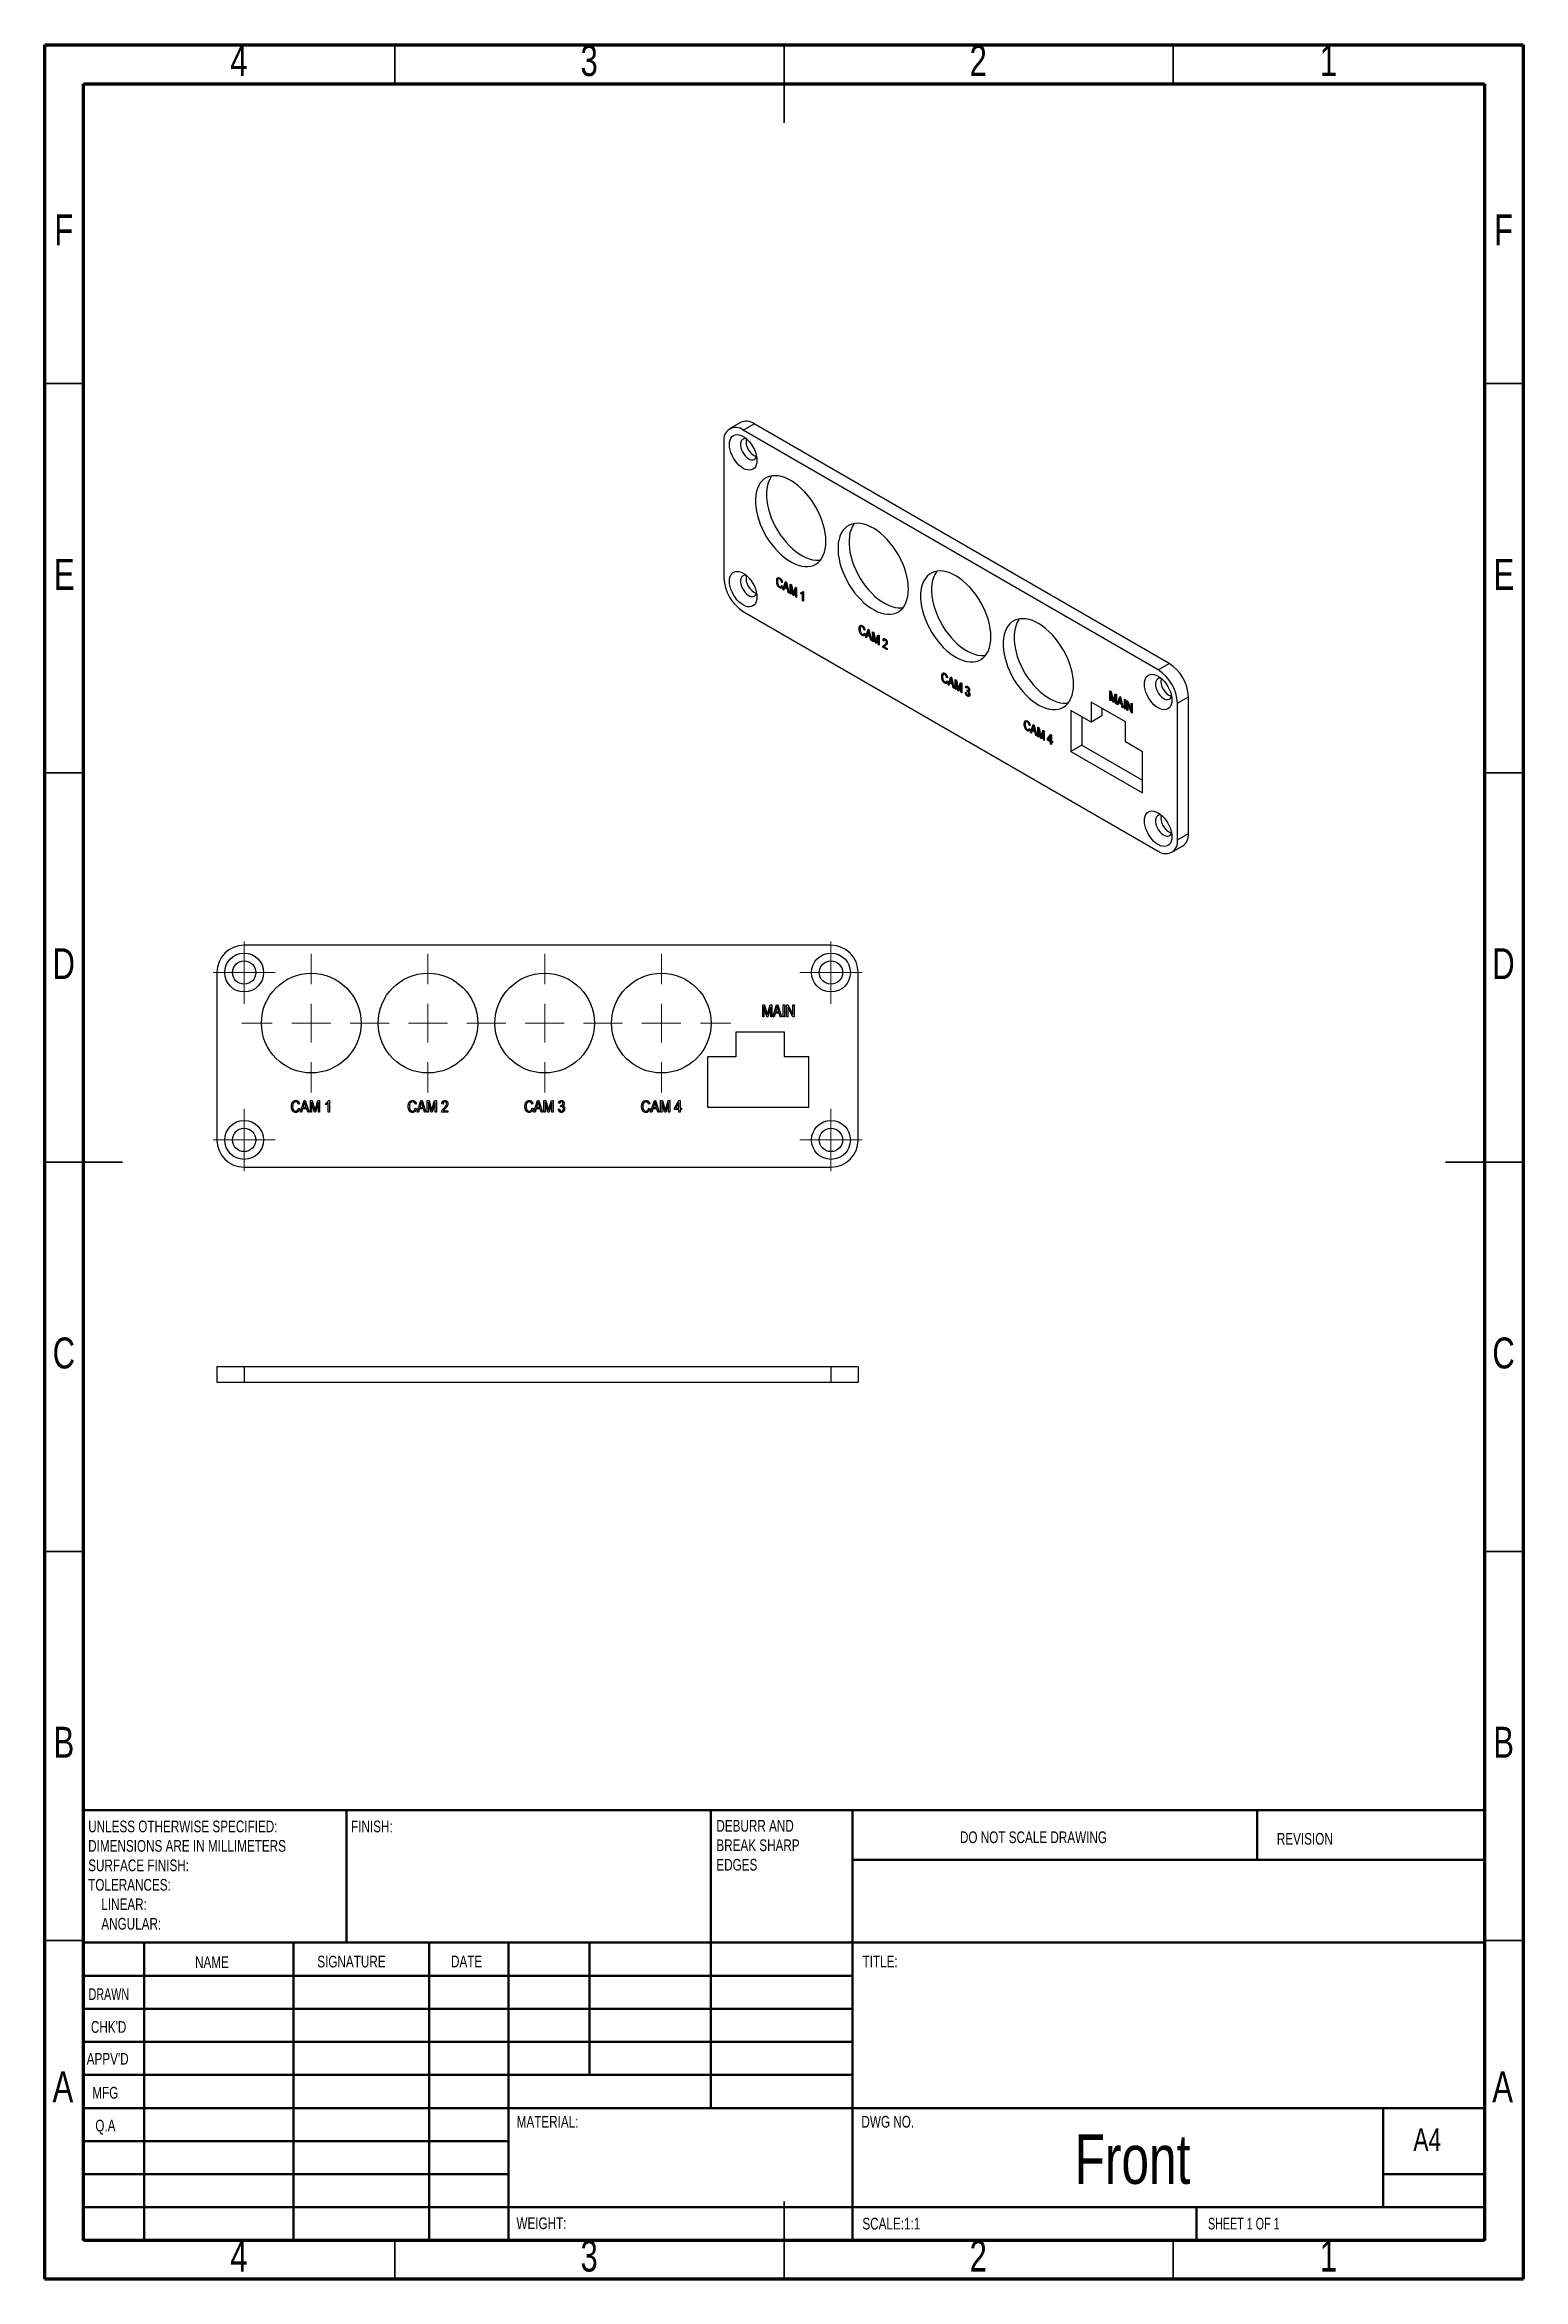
# Model space of a CAD drawing. Header units: millimetres. Extents: x 15 to 205, y 5 to 292.
import ezdxf

# ---------------------------------------------------------------- set-up
doc = ezdxf.new("R2010")
doc.units = ezdxf.units.MM
doc.styles.add('SLDTEXTSTYLE0', font='TXT', dxfattribs={"width": 0.75})
doc.styles.add('SLDTEXTSTYLE1', font='TXT', dxfattribs={"width": 0.686449})
doc.styles.add('SLDTEXTSTYLE2', font='TXT', dxfattribs={"width": 0.6875})

msp = doc.modelspace()

# ---------------------------------------------------------------- texts
at = {"color": 7, "linetype": 'Continuous', "lineweight": 0}
for s, insert, char_height, attachment_point, style in [('4', (39.96, 291.97), 3.97, 2, 'SLDTEXTSTYLE0'), ('3', (84.96, 291.97), 3.97, 2, 'SLDTEXTSTYLE0'), ('2', (134.96, 291.97), 3.97, 2, 'SLDTEXTSTYLE0'), ('1', (179.96, 291.97), 3.97, 2, 'SLDTEXTSTYLE0'), ('F', (17.46, 270.22), 3.97, 2, 'SLDTEXTSTYLE0'), ('F', (202.46, 270.22), 3.97, 2, 'SLDTEXTSTYLE0'), ('E', (17.51, 225.97), 3.97, 2, 'SLDTEXTSTYLE0'), ('E', (202.51, 225.97), 3.97, 2, 'SLDTEXTSTYLE0'), ('D', (17.45, 175.97), 3.97, 2, 'SLDTEXTSTYLE0'), ('D', (202.45, 175.97), 3.97, 2, 'SLDTEXTSTYLE0'), ('C', (17.46, 125.97), 3.97, 2, 'SLDTEXTSTYLE0'), ('C', (202.46, 125.97), 3.97, 2, 'SLDTEXTSTYLE0'), ('B', (17.47, 75.97), 3.97, 2, 'SLDTEXTSTYLE0'), ('B', (202.47, 75.97), 3.97, 2, 'SLDTEXTSTYLE0'), ('FINISH:', (54.37, 63.92), 1.5, 1, 'SLDTEXTSTYLE0'), ('DO NOT SCALE DRAWING', (132.61, 62.53), 1.5, 1, 'SLDTEXTSTYLE0'), ('REVISION', (173.33, 62.33), 1.5, 1, 'SLDTEXTSTYLE0'), ('NAME', (34.32, 46.5), 1.5, 1, 'SLDTEXTSTYLE0'), ('SIGNATURE', (50.03, 46.56), 1.5, 1, 'SLDTEXTSTYLE0'), ('DATE', (67.21, 46.58), 1.5, 1, 'SLDTEXTSTYLE0'), ('TITLE:', (120.09, 46.58), 1.5, 1, 'SLDTEXTSTYLE0'), ('DRAWN', (20.64, 42.38), 1.5, 1, 'SLDTEXTSTYLE1'), ("CHK'D", (20.94, 38.16), 1.5, 1, 'SLDTEXTSTYLE0'), ('A', (17.34, 31.72), 3.97, 2, 'SLDTEXTSTYLE0'), ("APPV'D", (20.4, 34.07), 1.5, 1, 'SLDTEXTSTYLE0'), ('A', (202.34, 31.72), 3.97, 2, 'SLDTEXTSTYLE0'), ('MFG', (21.12, 29.72), 1.5, 1, 'SLDTEXTSTYLE0'), ('MATERIAL:', (75.65, 25.99), 1.5, 1, 'SLDTEXTSTYLE0'), ('DWG NO.', (119.95, 25.99), 1.5, 1, 'SLDTEXTSTYLE0'), ('Q.A', (21.51, 25.5), 1.5, 1, 'SLDTEXTSTYLE0'), ('Front', (154.78, 23.61), 6.35, 2, 'SLDTEXTSTYLE0'), ('A4', (190.87, 24.41), 2.91, 1, 'SLDTEXTSTYLE0'), ('WEIGHT:', (75.62, 12.95), 1.499, 1, 'SLDTEXTSTYLE0'), ('SCALE:1:1', (120.07, 12.9), 1.5, 1, 'SLDTEXTSTYLE0'), ('SHEET 1 OF 1', (164.48, 12.9), 1.5, 1, 'SLDTEXTSTYLE2'), ('4', (39.96, 9.97), 3.97, 2, 'SLDTEXTSTYLE0'), ('3', (84.96, 9.97), 3.97, 2, 'SLDTEXTSTYLE0'), ('2', (134.96, 9.97), 3.97, 2, 'SLDTEXTSTYLE0'), ('1', (179.96, 9.97), 3.97, 2, 'SLDTEXTSTYLE0')]:
    msp.add_mtext(s, dxfattribs=dict(at, insert=insert, char_height=char_height, attachment_point=attachment_point, style=style))

# ---------------------------------------------------------------- blocks, each defined once
blk = doc.blocks.new('SW_NOTE_0')
at = {"color": 0, "linetype": 'Continuous', "lineweight": 0, "char_height": 1.5, "attachment_point": 1, "style": 'SLDTEXTSTYLE0'}
for s, insert in [('UNLESS OTHERWISE SPECIFIED:', (0, 1.93)), ('DIMENSIONS ARE IN MILLIMETERS', (0, -0.57)), ('TOLERANCES:', (0, -5.57)), ('SURFACE FINISH:', (0, -3.07)), ('LINEAR:', (1.69, -8.07)), ('ANGULAR:', (1.69, -10.57))]:
    blk.add_mtext(s, dxfattribs=dict(at, insert=insert))
blk = doc.blocks.new('SW_NOTE_1')
at = {"color": 0, "linetype": 'Continuous', "lineweight": 0, "char_height": 1.5, "attachment_point": 1, "style": 'SLDTEXTSTYLE0'}
for s, insert in [('DEBURR AND', (0, 1.93)), ('BREAK SHARP', (0, -0.57)), ('EDGES', (0, -3.07))]:
    blk.add_mtext(s, dxfattribs=dict(at, insert=insert))
blk = doc.blocks.new('SW_CENTERMARKSYMBOL_0')
at = {"color": 0, "linetype": 'Continuous', "lineweight": 0}
for p, q in [((0, 2.5), (0, 4)), ((-2.5, 0), (-4, 0)), ((0, 0), (-2.5, 0)), ((0, 0), (0, 2.5)), ((0, 0), (0, -2.5)), ((0, 0), (2.5, 0)), ((2.5, 0), (4, 0)), ((0, -2.5), (0, -4))]:
    blk.add_line(p, q, dxfattribs=at)
blk = doc.blocks.new('SW_CENTERMARKSYMBOL_1')
at = {"color": 0, "linetype": 'Continuous', "lineweight": 0}
for p, q in [((0, 2.5), (0, 4)), ((-2.5, 0), (-4, 0)), ((0, 0), (-2.5, 0)), ((0, 0), (0, 2.5)), ((0, 0), (0, -2.5)), ((0, 0), (2.5, 0)), ((2.5, 0), (4, 0)), ((0, -2.5), (0, -4))]:
    blk.add_line(p, q, dxfattribs=at)
blk = doc.blocks.new('SW_CENTERMARKSYMBOL_2')
at = {"color": 0, "linetype": 'Continuous', "lineweight": 0}
for p, q in [((0, 2.5), (0, 4)), ((-2.5, 0), (-4, 0)), ((0, 0), (-2.5, 0)), ((0, 0), (0, 2.5)), ((0, 0), (0, -2.5)), ((0, 0), (2.5, 0)), ((2.5, 0), (4, 0)), ((0, -2.5), (0, -4))]:
    blk.add_line(p, q, dxfattribs=at)
blk = doc.blocks.new('SW_CENTERMARKSYMBOL_3')
at = {"color": 0, "linetype": 'Continuous', "lineweight": 0}
for p, q in [((0, 2.5), (0, 4)), ((-2.5, 0), (-4, 0)), ((0, 0), (-2.5, 0)), ((0, 0), (0, 2.5)), ((0, 0), (0, -2.5)), ((0, 0), (2.5, 0)), ((2.5, 0), (4, 0)), ((0, -2.5), (0, -4))]:
    blk.add_line(p, q, dxfattribs=at)
blk = doc.blocks.new('SW_CENTERMARKSYMBOL_4')
at = {"color": 0, "linetype": 'Continuous', "lineweight": 0}
for p, q in [((0, 5), (0, 8.9)), ((-5, 0), (-8.9, 0)), ((0, 0), (-2.5, 0)), ((0, 0), (0, 2.5)), ((0, 0), (0, -2.5)), ((0, 0), (2.5, 0)), ((5, 0), (8.9, 0)), ((0, -5), (0, -8.9))]:
    blk.add_line(p, q, dxfattribs=at)
blk = doc.blocks.new('SW_CENTERMARKSYMBOL_5')
at = {"color": 0, "linetype": 'Continuous', "lineweight": 0}
for p, q in [((0, 5), (0, 8.9)), ((-5, 0), (-8.9, 0)), ((0, 0), (-2.5, 0)), ((0, 0), (0, 2.5)), ((0, 0), (0, -2.5)), ((0, 0), (2.5, 0)), ((5, 0), (8.9, 0)), ((0, -5), (0, -8.9))]:
    blk.add_line(p, q, dxfattribs=at)
blk = doc.blocks.new('SW_CENTERMARKSYMBOL_6')
at = {"color": 0, "linetype": 'Continuous', "lineweight": 0}
for p, q in [((0, 5), (0, 8.9)), ((-5, 0), (-8.9, 0)), ((0, 0), (-2.5, 0)), ((0, 0), (0, 2.5)), ((0, 0), (0, -2.5)), ((0, 0), (2.5, 0)), ((5, 0), (8.9, 0)), ((0, -5), (0, -8.9))]:
    blk.add_line(p, q, dxfattribs=at)
blk = doc.blocks.new('SW_CENTERMARKSYMBOL_7')
at = {"color": 0, "linetype": 'Continuous', "lineweight": 0}
for p, q in [((0, 5), (0, 8.9)), ((-5, 0), (-8.9, 0)), ((0, 0), (-2.5, 0)), ((0, 0), (0, 2.5)), ((0, 0), (0, -2.5)), ((0, 0), (2.5, 0)), ((5, 0), (8.9, 0)), ((0, -5), (0, -8.9))]:
    blk.add_line(p, q, dxfattribs=at)

# ---------------------------------------------------------------- linework, layer by layer
at = {"color": 7, "linetype": 'Continuous', "lineweight": 70}
for p, q in [((15, 5), (15, 292)), ((15, 292), (205, 292)), ((205, 292), (205, 5)), ((20, 10), (20, 287)), ((20, 287), (200, 287)), ((200, 287), (200, 10)), ((200, 10), (20, 10)), ((205, 5), (15, 5))]:
    msp.add_line(p, q, dxfattribs=at)
at = {"color": 7, "linetype": 'Continuous', "lineweight": 35}
for p, q in [((60, 287), (60, 292)), ((110, 292), (110, 282)), ((110, 287), (110, 292)), ((160, 287), (160, 292)), ((20, 248.5), (15, 248.5)), ((200, 248.5), (205, 248.5)), ((20, 198.5), (15, 198.5)), ((200, 198.5), (205, 198.5)), ((15, 148.5), (25, 148.5)), ((20, 148.5), (15, 148.5)), ((205, 148.5), (195, 148.5)), ((200, 148.5), (205, 148.5)), ((20, 98.5), (15, 98.5)), ((200, 98.5), (205, 98.5)), ((20, 48.5), (15, 48.5)), ((200, 48.5), (205, 48.5)), ((110, 5), (110, 15)), ((60, 10), (60, 5)), ((110, 10), (110, 5)), ((160, 10), (160, 5))]:
    msp.add_line(p, q, dxfattribs=at)
at = {"color": 7, "linetype": 'Continuous', "lineweight": 25}
for p, q in [((104.42, 243.5), (103.01, 242.69)), ((104.76, 242.51), (106.17, 243.33)), ((158.08, 211.73), (104.76, 242.51)), ((159.49, 212.55), (106.17, 243.33)), ((102.28, 241.08), (102.28, 223.53)), ((109.13, 223.18), (109.06, 223.14)), ((109.35, 223.45), (109.27, 223.4)), ((109.52, 222.31), (109.45, 222.27)), ((109.53, 223.42), (109.46, 223.38)), ((109.61, 222.39), (109.7, 222.44)), ((109.76, 223.03), (109.69, 222.99)), ((109.8, 222.96), (109.69, 222.99)), ((109.7, 222.57), (109.81, 222.48)), ((109.87, 222.05), (110.21, 223.07)), ((109.94, 222.09), (109.87, 222.05)), ((109.98, 221.98), (109.87, 222.05)), ((109.94, 222.09), (110.26, 223.05)), ((110.01, 222.05), (109.94, 222.09)), ((110.08, 222.29), (109.98, 221.98)), ((110.15, 222.33), (110.08, 222.29)), ((110.45, 222.08), (110.08, 222.29)), ((110.21, 222.71), (110.11, 222.41)), ((110.11, 222.41), (110.41, 222.24)), ((110.52, 222.12), (110.15, 222.33)), ((110.21, 223.07), (110.32, 223.01)), ((110.33, 222.96), (110.26, 222.92)), ((110.32, 223.01), (110.66, 221.59)), ((110.39, 222.67), (110.32, 222.63)), ((110.41, 222.24), (110.32, 222.63)), ((110.48, 222.28), (110.39, 222.67)), ((110.48, 222.28), (110.41, 222.24)), ((110.52, 222.12), (110.45, 222.08)), ((110.54, 221.66), (110.45, 222.08)), ((110.61, 221.7), (110.52, 222.12)), ((110.61, 221.7), (110.54, 221.66)), ((110.66, 221.59), (110.54, 221.66)), ((110.63, 221.69), (110.61, 221.7)), ((110.78, 222.75), (110.95, 222.65)), ((110.78, 221.52), (110.78, 222.75)), ((110.85, 221.56), (110.78, 221.52)), ((110.89, 221.46), (110.78, 221.52)), ((110.85, 221.56), (110.85, 222.7)), ((110.89, 221.54), (110.85, 221.56)), ((110.96, 222.57), (110.89, 222.53)), ((111.14, 221.31), (110.89, 222.53)), ((110.89, 222.53), (110.89, 221.46)), ((110.95, 222.65), (111.16, 221.66)), ((111.21, 221.35), (110.96, 222.57)), ((111.21, 221.35), (111.14, 221.31)), ((111.25, 221.25), (111.14, 221.31)), ((111.16, 221.66), (111.2, 221.45)), ((111.27, 221.5), (111.2, 221.45)), ((111.28, 221.32), (111.21, 221.35)), ((111.25, 221.62), (111.46, 222.35)), ((111.51, 222.11), (111.25, 221.25)), ((111.32, 221.66), (111.25, 221.62)), ((111.32, 221.66), (111.51, 222.32)), ((111.46, 222.35), (111.62, 222.26)), ((111.58, 222.15), (111.51, 222.11)), ((111.51, 221.1), (111.51, 222.11)), ((111.58, 221.14), (111.51, 221.1)), ((111.62, 221.04), (111.51, 221.1)), ((111.58, 221.14), (111.58, 222.15)), ((111.62, 221.12), (111.58, 221.14)), ((111.62, 222.26), (111.62, 221.04)), ((112.17, 221.5), (112.17, 221.64)), ((112.24, 221.54), (112.17, 221.5)), ((112.24, 221.54), (112.24, 221.68)), ((112.3, 221.68), (112.39, 221.73)), ((112.46, 221.6), (112.39, 221.56)), ((112.39, 220.59), (112.39, 221.56)), ((112.43, 221.81), (112.5, 221.77)), ((112.46, 220.63), (112.46, 221.6)), ((112.5, 221.77), (112.5, 220.53)), ((104.76, 219.24), (158.08, 188.46)), ((112.46, 220.63), (112.39, 220.59)), ((112.5, 220.53), (112.39, 220.59)), ((112.5, 220.61), (112.46, 220.63)), ((119.73, 217.05), (119.66, 217.01)), ((119.96, 217.33), (119.87, 217.28)), ((120.14, 217.3), (120.06, 217.26)), ((120.13, 216.19), (120.06, 216.15)), ((120.21, 216.27), (120.3, 216.32)), ((120.37, 216.91), (120.3, 216.87)), ((120.41, 216.84), (120.3, 216.87)), ((120.31, 216.45), (120.42, 216.35)), ((120.48, 215.92), (120.82, 216.95)), ((120.55, 215.96), (120.48, 215.92)), ((120.59, 215.86), (120.48, 215.92)), ((120.55, 215.96), (120.86, 216.92)), ((120.61, 215.93), (120.55, 215.96)), ((120.68, 216.17), (120.59, 215.86)), ((120.75, 216.21), (120.68, 216.17)), ((121.05, 215.95), (120.68, 216.17)), ((120.82, 216.59), (120.72, 216.29)), ((120.72, 216.29), (121.02, 216.12)), ((121.13, 216), (120.75, 216.21)), ((120.82, 216.95), (120.92, 216.89)), ((120.94, 216.83), (120.87, 216.79)), ((120.92, 216.89), (121.26, 215.47)), ((121, 216.55), (120.93, 216.51)), ((121.02, 216.12), (120.93, 216.51)), ((121.09, 216.16), (121, 216.55)), ((121.09, 216.16), (121.02, 216.12)), ((121.13, 216), (121.05, 215.95)), ((121.15, 215.54), (121.05, 215.95)), ((121.22, 215.58), (121.13, 216)), ((121.22, 215.58), (121.15, 215.54)), ((121.26, 215.47), (121.15, 215.54)), ((121.24, 215.56), (121.22, 215.58)), ((121.39, 216.62), (121.56, 216.52)), ((121.39, 215.4), (121.39, 216.62)), ((121.46, 215.44), (121.39, 215.4)), ((121.5, 215.33), (121.39, 215.4)), ((121.46, 215.44), (121.46, 216.58)), ((121.5, 215.42), (121.46, 215.44)), ((121.57, 216.44), (121.5, 216.4)), ((121.75, 215.19), (121.5, 216.4)), ((121.5, 216.4), (121.5, 215.33)), ((121.56, 216.52), (121.76, 215.54)), ((121.82, 215.23), (121.57, 216.44)), ((121.76, 215.54), (121.81, 215.33)), ((121.88, 215.37), (121.81, 215.33)), ((121.85, 215.5), (122.07, 216.23)), ((121.92, 215.54), (121.85, 215.5)), ((122.12, 215.99), (121.86, 215.12)), ((121.92, 215.54), (122.12, 216.2)), ((122.07, 216.23), (122.23, 216.14)), ((122.19, 216.03), (122.12, 215.99)), ((122.12, 214.98), (122.12, 215.99)), ((122.19, 215.02), (122.19, 216.03)), ((122.23, 216.14), (122.23, 214.91)), ((122.79, 215.54), (122.72, 215.5)), ((122.83, 215.42), (122.72, 215.5)), ((122.85, 215.5), (122.79, 215.54)), ((122.97, 215.64), (122.88, 215.59)), ((123.07, 215.62), (123, 215.58)), ((123.23, 215.31), (123.16, 215.27)), ((121.82, 215.23), (121.75, 215.19)), ((121.86, 215.12), (121.75, 215.19)), ((121.88, 215.19), (121.82, 215.23)), ((122.19, 215.02), (122.12, 214.98)), ((122.23, 214.91), (122.12, 214.98)), ((122.23, 214.99), (122.19, 215.02)), ((122.78, 214.68), (122.71, 214.63)), ((123.27, 214.31), (122.71, 214.63)), ((123.27, 214.39), (122.78, 214.68)), ((122.86, 214.69), (123.27, 214.45)), ((123, 215), (122.93, 214.96)), ((123.27, 214.45), (123.27, 214.31)), ((158.08, 211.73), (159.49, 212.55)), ((130.34, 210.93), (130.27, 210.89)), ((130.57, 211.21), (130.48, 211.15)), ((130.74, 211.18), (130.67, 211.13)), ((130.74, 210.07), (130.67, 210.02)), ((130.82, 210.15), (130.91, 210.2)), ((130.97, 210.79), (130.9, 210.75)), ((131.01, 210.71), (130.9, 210.75)), ((130.92, 210.32), (131.03, 210.23)), ((131.08, 209.8), (131.42, 210.83)), ((131.15, 209.84), (131.08, 209.8)), ((131.2, 209.73), (131.08, 209.8)), ((131.15, 209.84), (131.47, 210.8)), ((131.22, 209.8), (131.15, 209.84)), ((131.29, 210.05), (131.2, 209.73)), ((131.36, 210.09), (131.29, 210.05)), ((131.66, 209.83), (131.29, 210.05)), ((131.43, 210.47), (131.33, 210.17)), ((131.33, 210.17), (131.62, 210)), ((131.73, 209.87), (131.36, 210.09)), ((131.42, 210.83), (131.53, 210.77)), ((131.54, 210.71), (131.48, 210.67)), ((131.53, 210.77), (131.87, 209.35)), ((131.61, 210.42), (131.54, 210.38)), ((131.62, 210), (131.54, 210.38)), ((131.7, 210.04), (131.61, 210.42)), ((131.7, 210.04), (131.62, 210)), ((131.73, 209.87), (131.66, 209.83)), ((131.75, 209.41), (131.66, 209.83)), ((131.82, 209.45), (131.73, 209.87)), ((131.99, 210.5), (132.16, 210.4)), ((131.99, 209.27), (131.99, 210.5)), ((132.06, 209.32), (132.06, 210.46)), ((132.17, 210.32), (132.1, 210.28)), ((132.35, 209.07), (132.1, 210.28)), ((132.1, 210.28), (132.1, 209.21)), ((132.16, 210.4), (132.37, 209.41)), ((132.43, 209.11), (132.17, 210.32)), ((132.46, 209.38), (132.68, 210.1)), ((132.72, 209.86), (132.47, 209)), ((132.53, 209.42), (132.73, 210.08)), ((132.68, 210.1), (132.83, 210.01)), ((132.79, 209.91), (132.72, 209.86)), ((132.72, 208.85), (132.72, 209.86)), ((132.79, 208.89), (132.79, 209.91)), ((132.83, 210.01), (132.83, 208.79)), ((131.82, 209.45), (131.75, 209.41)), ((131.87, 209.35), (131.75, 209.41)), ((131.85, 209.44), (131.82, 209.45)), ((132.06, 209.32), (131.99, 209.27)), ((132.1, 209.21), (131.99, 209.27)), ((132.1, 209.29), (132.06, 209.32)), ((132.43, 209.11), (132.35, 209.07)), ((132.47, 209), (132.35, 209.07)), ((132.37, 209.41), (132.41, 209.21)), ((132.48, 209.25), (132.41, 209.21)), ((132.49, 209.07), (132.43, 209.11)), ((132.53, 209.42), (132.46, 209.38)), ((132.79, 208.89), (132.72, 208.85)), ((132.83, 208.79), (132.72, 208.85)), ((132.83, 208.87), (132.79, 208.89)), ((133.31, 208.85), (133.42, 208.8)), ((133.4, 209.48), (133.33, 209.44)), ((133.44, 209.36), (133.33, 209.44)), ((133.46, 209.44), (133.4, 209.48)), ((133.57, 209.52), (133.48, 209.47)), ((133.52, 208.98), (133.54, 209.12)), ((133.59, 209.02), (133.52, 208.98)), ((133.54, 209.12), (133.55, 209.1)), ((133.66, 209.51), (133.59, 209.47)), ((133.59, 209.02), (133.6, 209.09)), ((133.66, 208.38), (133.59, 208.34)), ((133.67, 208.99), (133.6, 208.95)), ((133.67, 209.08), (133.76, 209.13)), ((133.72, 208.95), (133.67, 208.99)), ((133.7, 208.45), (133.78, 208.5)), ((133.79, 208.99), (133.72, 208.95)), ((133.8, 209.24), (133.73, 209.2)), ((133.84, 208.66), (133.77, 208.62)), ((153.87, 205.04), (149.45, 207.59)), ((149.45, 207.59), (149.45, 205.02)), ((150.86, 206.78), (150.86, 205.84)), ((151.88, 209.05), (152.05, 208.95)), ((151.88, 207.82), (151.88, 209.05)), ((151.95, 207.86), (151.88, 207.82)), ((151.99, 207.76), (151.88, 207.82)), ((151.95, 207.86), (151.95, 209.01)), ((151.99, 207.84), (151.95, 207.86)), ((152.06, 208.87), (151.99, 208.83)), ((152.24, 207.61), (151.99, 208.83)), ((151.99, 208.83), (151.99, 207.76)), ((152.05, 208.95), (152.26, 207.96)), ((152.31, 207.66), (152.06, 208.87)), ((152.31, 207.66), (152.24, 207.61)), ((152.35, 207.55), (152.24, 207.61)), ((152.26, 207.96), (152.3, 207.76)), ((152.37, 207.8), (152.3, 207.76)), ((152.37, 207.62), (152.31, 207.66)), ((152.35, 207.93), (152.56, 208.65)), ((152.61, 208.41), (152.35, 207.55)), ((152.42, 207.97), (152.35, 207.93)), ((152.42, 207.97), (152.61, 208.62)), ((152.56, 208.65), (152.72, 208.56)), ((152.68, 208.45), (152.61, 208.41)), ((152.61, 207.4), (152.61, 208.41)), ((152.68, 207.44), (152.61, 207.4)), ((152.72, 207.34), (152.61, 207.4)), ((152.68, 207.44), (152.68, 208.45)), ((152.72, 207.42), (152.68, 207.44)), ((152.72, 208.56), (152.72, 207.34)), ((152.8, 207.29), (153.14, 208.32)), ((152.87, 207.33), (152.8, 207.29)), ((152.92, 207.22), (152.8, 207.29)), ((152.87, 207.33), (153.19, 208.29)), ((152.94, 207.29), (152.87, 207.33)), ((153.01, 207.54), (152.92, 207.22)), ((153.08, 207.58), (153.01, 207.54)), ((153.38, 207.32), (153.01, 207.54)), ((153.15, 207.96), (153.05, 207.66)), ((153.05, 207.66), (153.34, 207.49)), ((153.45, 207.36), (153.08, 207.58)), ((153.14, 208.32), (153.25, 208.26)), ((153.26, 208.2), (153.19, 208.16)), ((153.25, 208.26), (153.59, 206.84)), ((153.33, 207.92), (153.25, 207.88)), ((153.34, 207.49), (153.25, 207.88)), ((153.41, 207.53), (153.33, 207.92)), ((153.41, 207.53), (153.34, 207.49)), ((153.45, 207.36), (153.38, 207.32)), ((153.47, 206.9), (153.38, 207.32)), ((153.54, 206.94), (153.45, 207.36)), ((153.54, 206.94), (153.47, 206.9)), ((153.59, 206.84), (153.47, 206.9)), ((153.56, 206.93), (153.54, 206.94)), ((153.74, 207.98), (153.85, 207.91)), ((153.74, 206.75), (153.74, 207.98)), ((153.81, 206.79), (153.74, 206.75)), ((153.85, 206.69), (153.74, 206.75)), ((153.81, 206.79), (153.81, 207.93)), ((153.85, 206.77), (153.81, 206.79)), ((153.85, 207.91), (153.85, 206.69)), ((154.06, 207.79), (154.17, 207.72)), ((154.06, 206.57), (154.06, 207.79)), ((154.13, 206.61), (154.13, 207.75)), ((154.17, 207.72), (154.62, 206.49)), ((154.24, 207.52), (154.17, 207.48)), ((154.61, 206.25), (154.17, 207.48)), ((154.17, 207.48), (154.17, 206.5)), ((154.68, 206.29), (154.24, 207.52)), ((154.62, 207.47), (154.73, 207.4)), ((154.62, 206.49), (154.62, 207.47)), ((154.69, 206.53), (154.69, 207.43)), ((154.73, 207.4), (154.73, 206.18)), ((160.55, 207.45), (161.96, 208.26)), ((160.55, 189.89), (160.55, 207.45)), ((161.96, 190.71), (161.96, 208.26)), ((140.95, 204.81), (140.88, 204.77)), ((141.17, 205.08), (141.09, 205.03)), ((141.34, 203.94), (141.27, 203.9)), ((141.35, 205.05), (141.28, 205.01)), ((141.43, 204.02), (141.52, 204.08)), ((141.58, 204.66), (141.51, 204.62)), ((141.62, 204.59), (141.51, 204.62)), ((141.52, 204.2), (141.63, 204.11)), ((141.69, 203.68), (142.03, 204.71)), ((141.76, 203.72), (142.08, 204.68)), ((141.9, 203.92), (141.8, 203.61)), ((141.97, 203.96), (141.9, 203.92)), ((142.27, 203.71), (141.9, 203.92)), ((142.03, 204.34), (141.93, 204.04)), ((141.93, 204.04), (142.23, 203.87)), ((142.34, 203.75), (141.97, 203.96)), ((142.03, 204.71), (142.14, 204.64)), ((142.15, 204.59), (142.08, 204.55)), ((142.14, 204.64), (142.47, 203.22)), ((142.21, 204.3), (142.14, 204.26)), ((142.23, 203.87), (142.14, 204.26)), ((142.3, 203.91), (142.21, 204.3)), ((142.3, 203.91), (142.23, 203.87)), ((142.6, 204.38), (142.77, 204.28)), ((142.6, 203.15), (142.6, 204.38)), ((142.67, 203.19), (142.67, 204.34)), ((142.78, 204.2), (142.71, 204.16)), ((142.96, 202.94), (142.71, 204.16)), ((142.71, 204.16), (142.71, 203.09)), ((142.77, 204.28), (142.98, 203.29)), ((143.03, 202.98), (142.78, 204.2)), ((143.07, 203.25), (143.28, 203.98)), ((143.14, 203.29), (143.33, 203.95)), ((143.28, 203.98), (143.44, 203.89)), ((143.44, 203.89), (143.44, 202.67)), ((149.45, 205.02), (146.85, 206.52)), ((146.85, 206.52), (146.85, 201.23)), ((148.26, 205.71), (148.26, 202.05)), ((150.86, 205.84), (149.45, 205.02)), ((153.87, 202.47), (153.87, 205.04)), ((154.13, 206.61), (154.06, 206.57)), ((154.17, 206.5), (154.06, 206.57)), ((154.17, 206.59), (154.13, 206.61)), ((154.68, 206.29), (154.61, 206.25)), ((154.73, 206.18), (154.61, 206.25)), ((154.69, 206.53), (154.62, 206.49)), ((154.73, 206.26), (154.68, 206.29)), ((141.76, 203.72), (141.69, 203.68)), ((141.8, 203.61), (141.69, 203.68)), ((141.83, 203.68), (141.76, 203.72)), ((142.34, 203.75), (142.27, 203.71)), ((142.36, 203.29), (142.27, 203.71)), ((142.43, 203.33), (142.34, 203.75)), ((142.43, 203.33), (142.36, 203.29)), ((142.47, 203.22), (142.36, 203.29)), ((142.45, 203.32), (142.43, 203.33)), ((142.67, 203.19), (142.6, 203.15)), ((142.71, 203.09), (142.6, 203.15)), ((142.71, 203.17), (142.67, 203.19)), ((143.03, 202.98), (142.96, 202.94)), ((143.07, 202.88), (142.96, 202.94)), ((142.98, 203.29), (143.02, 203.09)), ((143.09, 203.13), (143.02, 203.09)), ((143.09, 202.95), (143.03, 202.98)), ((143.33, 203.74), (143.07, 202.88)), ((143.14, 203.29), (143.07, 203.25)), ((143.4, 203.78), (143.33, 203.74)), ((143.33, 202.73), (143.33, 203.74)), ((143.4, 202.77), (143.33, 202.73)), ((143.44, 202.67), (143.33, 202.73)), ((143.4, 202.77), (143.4, 203.78)), ((143.44, 202.75), (143.4, 202.77)), ((143.88, 202.86), (144.26, 203.43)), ((143.95, 202.9), (143.88, 202.86)), ((143.88, 202.71), (143.88, 202.86)), ((143.95, 202.76), (143.88, 202.71)), ((144.25, 202.5), (143.88, 202.71)), ((143.95, 202.9), (144.29, 203.42)), ((143.95, 202.76), (143.95, 202.9)), ((144.32, 202.54), (143.95, 202.76)), ((144.25, 203.2), (143.99, 202.79)), ((143.99, 202.79), (144.25, 202.64)), ((144.32, 203.24), (144.25, 203.2)), ((144.25, 202.64), (144.25, 203.2)), ((144.32, 202.68), (144.25, 202.64)), ((144.32, 202.54), (144.25, 202.5)), ((144.25, 202.2), (144.25, 202.5)), ((144.32, 202.24), (144.25, 202.2)), ((144.36, 202.13), (144.25, 202.2)), ((144.26, 203.43), (144.36, 203.37)), ((144.32, 202.68), (144.32, 203.24)), ((144.32, 202.24), (144.32, 202.54)), ((144.36, 202.22), (144.32, 202.24)), ((144.36, 203.37), (144.36, 202.58)), ((144.36, 202.58), (144.49, 202.51)), ((144.43, 202.48), (144.36, 202.44)), ((144.49, 202.36), (144.36, 202.44)), ((144.36, 202.44), (144.36, 202.13)), ((144.49, 202.45), (144.43, 202.48)), ((144.49, 202.51), (144.49, 202.36)), ((148.26, 202.05), (146.85, 201.23)), ((146.85, 201.23), (156.07, 195.91)), ((148.26, 202.05), (156.07, 197.54)), ((156.07, 201.2), (153.87, 202.47)), ((156.07, 195.91), (156.07, 201.2)), ((160.55, 189.89), (161.96, 190.71)), ((159.83, 188.29), (161.24, 189.11)), ((116.03, 176.35), (40.63, 176.35)), ((37.13, 172.85), (37.13, 151.35)), ((119.53, 151.35), (119.53, 172.85)), ((107.27, 168.68), (107.51, 168.68)), ((107.27, 167.18), (107.27, 168.68)), ((107.42, 167.18), (107.27, 167.18)), ((107.78, 167.18), (107.42, 168.49)), ((107.42, 168.49), (107.42, 167.18)), ((107.51, 168.68), (107.8, 167.62)), ((107.94, 167.18), (107.78, 167.18)), ((107.8, 167.62), (107.86, 167.4)), ((107.93, 167.64), (108.23, 168.68)), ((108.3, 168.42), (107.94, 167.18)), ((108.23, 168.68), (108.45, 168.68)), ((108.3, 167.18), (108.3, 168.42)), ((108.45, 167.18), (108.3, 167.18)), ((108.45, 168.68), (108.45, 167.18)), ((108.57, 167.18), (109.05, 168.68)), ((108.73, 167.18), (108.57, 167.18)), ((108.86, 167.63), (108.73, 167.18)), ((109.39, 167.63), (108.86, 167.63)), ((109.06, 168.24), (108.91, 167.8)), ((108.91, 167.8), (109.34, 167.8)), ((109.05, 168.68), (109.2, 168.68)), ((109.2, 168.68), (109.68, 167.18)), ((109.34, 167.8), (109.21, 168.22)), ((109.52, 167.18), (109.39, 167.63)), ((109.68, 167.18), (109.52, 167.18)), ((109.9, 168.68), (110.05, 168.68)), ((109.9, 167.18), (109.9, 168.68)), ((110.05, 167.18), (109.9, 167.18)), ((110.05, 168.68), (110.05, 167.18)), ((110.34, 168.68), (110.51, 168.68)), ((110.34, 167.18), (110.34, 168.68)), ((110.5, 167.18), (110.34, 167.18)), ((111.13, 167.18), (110.5, 168.37)), ((110.5, 168.37), (110.5, 167.18)), ((110.51, 168.68), (111.14, 167.48)), ((111.3, 167.18), (111.13, 167.18)), ((111.14, 168.68), (111.3, 168.68)), ((111.14, 167.48), (111.14, 168.68)), ((111.3, 168.68), (111.3, 167.18)), ((110.08, 165.18), (103.83, 165.18)), ((103.83, 165.18), (103.83, 162.03)), ((110.08, 162.03), (110.08, 165.18)), ((103.83, 162.03), (100.15, 162.03)), ((100.15, 162.03), (100.15, 155.55)), ((113.19, 162.03), (110.08, 162.03)), ((113.19, 155.55), (113.19, 162.03)), ((47.76, 155.97), (47.6, 155.93)), ((47.62, 155.42), (47.78, 155.38)), ((47.86, 154.9), (48.34, 156.4)), ((48.15, 155.35), (48.02, 154.9)), ((48.67, 155.35), (48.15, 155.35)), ((48.34, 155.96), (48.2, 155.52)), ((48.2, 155.52), (48.62, 155.52)), ((48.34, 156.4), (48.49, 156.4)), ((48.49, 156.4), (48.97, 154.9)), ((48.62, 155.52), (48.5, 155.93)), ((48.8, 154.9), (48.67, 155.35)), ((49.14, 156.4), (49.39, 156.4)), ((49.14, 154.9), (49.14, 156.4)), ((49.65, 154.9), (49.3, 156.21)), ((49.3, 156.21), (49.3, 154.9)), ((49.39, 156.4), (49.68, 155.34)), ((49.68, 155.34), (49.74, 155.11)), ((49.8, 155.35), (50.11, 156.4)), ((50.17, 156.14), (49.81, 154.9)), ((50.11, 156.4), (50.33, 156.4)), ((50.17, 154.9), (50.17, 156.14)), ((50.33, 156.4), (50.33, 154.9)), ((51.11, 155.85), (51.11, 156.03)), ((51.42, 154.9), (51.42, 156.09)), ((51.48, 156.42), (51.58, 156.42)), ((51.58, 156.42), (51.58, 154.9)), ((62.76, 155.97), (62.6, 155.93)), ((62.62, 155.42), (62.78, 155.38)), ((62.86, 154.9), (63.34, 156.4)), ((63.15, 155.35), (63.02, 154.9)), ((63.67, 155.35), (63.15, 155.35)), ((63.34, 155.96), (63.2, 155.52)), ((63.2, 155.52), (63.62, 155.52)), ((63.34, 156.4), (63.49, 156.4)), ((63.49, 156.4), (63.97, 154.9)), ((63.62, 155.52), (63.5, 155.93)), ((63.8, 154.9), (63.67, 155.35)), ((64.14, 156.4), (64.39, 156.4)), ((64.14, 154.9), (64.14, 156.4)), ((64.65, 154.9), (64.3, 156.21)), ((64.3, 156.21), (64.3, 154.9)), ((64.39, 156.4), (64.68, 155.34)), ((64.68, 155.34), (64.74, 155.11)), ((64.8, 155.35), (65.11, 156.4)), ((65.17, 156.14), (64.81, 154.9)), ((65.11, 156.4), (65.33, 156.4)), ((65.17, 154.9), (65.17, 156.14)), ((65.33, 156.4), (65.33, 154.9)), ((66.19, 155.95), (66.03, 155.97)), ((66.23, 155.07), (66.81, 155.07)), ((66.81, 155.07), (66.81, 154.9)), ((77.76, 155.97), (77.6, 155.93)), ((77.62, 155.42), (77.78, 155.38)), ((77.86, 154.9), (78.34, 156.4)), ((78.15, 155.35), (78.02, 154.9)), ((78.67, 155.35), (78.15, 155.35)), ((78.34, 155.96), (78.2, 155.52)), ((78.2, 155.52), (78.62, 155.52)), ((78.34, 156.4), (78.49, 156.4)), ((78.49, 156.4), (78.97, 154.9)), ((78.62, 155.52), (78.5, 155.93)), ((78.8, 154.9), (78.67, 155.35)), ((79.14, 156.4), (79.39, 156.4)), ((79.14, 154.9), (79.14, 156.4)), ((79.65, 154.9), (79.3, 156.21)), ((79.3, 156.21), (79.3, 154.9)), ((79.39, 156.4), (79.68, 155.34)), ((79.68, 155.34), (79.74, 155.11)), ((79.8, 155.35), (80.11, 156.4)), ((80.17, 156.14), (79.81, 154.9)), ((80.11, 156.4), (80.33, 156.4)), ((80.17, 154.9), (80.17, 156.14)), ((80.33, 156.4), (80.33, 154.9)), ((81.01, 155.31), (81.17, 155.33)), ((81.19, 156.03), (81.03, 156.05)), ((81.3, 155.62), (81.32, 155.79)), ((81.32, 155.79), (81.35, 155.79)), ((92.76, 155.97), (92.6, 155.93)), ((92.62, 155.42), (92.78, 155.38)), ((92.86, 154.9), (93.34, 156.4)), ((93.15, 155.35), (93.02, 154.9)), ((93.67, 155.35), (93.15, 155.35)), ((93.34, 155.96), (93.2, 155.52)), ((93.2, 155.52), (93.62, 155.52)), ((93.34, 156.4), (93.49, 156.4)), ((93.49, 156.4), (93.97, 154.9)), ((93.62, 155.52), (93.5, 155.93)), ((93.8, 154.9), (93.67, 155.35)), ((94.14, 156.4), (94.39, 156.4)), ((94.14, 154.9), (94.14, 156.4)), ((94.65, 154.9), (94.3, 156.21)), ((94.3, 156.21), (94.3, 154.9)), ((94.39, 156.4), (94.68, 155.34)), ((94.68, 155.34), (94.74, 155.11)), ((94.8, 155.35), (95.11, 156.4)), ((95.17, 156.14), (94.81, 154.9)), ((95.11, 156.4), (95.33, 156.4)), ((95.17, 154.9), (95.17, 156.14)), ((95.33, 156.4), (95.33, 154.9)), ((95.95, 155.44), (96.49, 156.42)), ((95.95, 155.27), (95.95, 155.44)), ((96.48, 155.27), (95.95, 155.27)), ((96.48, 156.12), (96.11, 155.44)), ((96.11, 155.44), (96.48, 155.44)), ((96.48, 155.44), (96.48, 156.12)), ((96.48, 154.9), (96.48, 155.27)), ((96.49, 156.42), (96.64, 156.42)), ((96.64, 156.42), (96.64, 155.44)), ((96.64, 155.44), (96.81, 155.44)), ((96.81, 155.27), (96.64, 155.27)), ((96.64, 155.27), (96.64, 154.9)), ((96.81, 155.44), (96.81, 155.27)), ((100.15, 155.55), (113.19, 155.55)), ((48.02, 154.9), (47.86, 154.9)), ((48.97, 154.9), (48.8, 154.9)), ((49.3, 154.9), (49.14, 154.9)), ((49.81, 154.9), (49.65, 154.9)), ((50.33, 154.9), (50.17, 154.9)), ((51.58, 154.9), (51.42, 154.9)), ((63.02, 154.9), (62.86, 154.9)), ((63.97, 154.9), (63.8, 154.9)), ((64.3, 154.9), (64.14, 154.9)), ((64.81, 154.9), (64.65, 154.9)), ((65.33, 154.9), (65.17, 154.9)), ((66.81, 154.9), (66.01, 154.9)), ((78.02, 154.9), (77.86, 154.9)), ((78.97, 154.9), (78.8, 154.9)), ((79.3, 154.9), (79.14, 154.9)), ((79.81, 154.9), (79.65, 154.9)), ((80.33, 154.9), (80.17, 154.9)), ((93.02, 154.9), (92.86, 154.9)), ((93.97, 154.9), (93.8, 154.9)), ((94.3, 154.9), (94.14, 154.9)), ((94.81, 154.9), (94.65, 154.9)), ((95.33, 154.9), (95.17, 154.9)), ((96.64, 154.9), (96.48, 154.9)), ((40.63, 147.85), (116.03, 147.85)), ((37.13, 122.23), (37.13, 120.23)), ((37.13, 122.23), (40.63, 122.23)), ((40.63, 122.23), (40.63, 120.23)), ((40.63, 122.23), (116.03, 122.23)), ((116.03, 122.23), (116.03, 120.23)), ((116.03, 122.23), (119.53, 122.23)), ((119.53, 122.23), (119.53, 120.23)), ((37.13, 120.23), (40.63, 120.23)), ((40.63, 120.23), (116.03, 120.23)), ((116.03, 120.23), (119.53, 120.23))]:
    msp.add_line(p, q, dxfattribs=at)
at = {"color": 7, "linetype": 'Continuous', "lineweight": 50}
for p, q in [((20, 65.25), (200, 65.25)), ((20, 65.25), (20, 10)), ((53.8, 48.25), (53.8, 65.25)), ((100.6, 65.25), (100.6, 27)), ((118.8, 65.25), (118.8, 10)), ((170.8, 58.88), (170.8, 65.25)), ((200, 58.88), (118.8, 58.88)), ((200, 48.25), (20, 48.25)), ((27.8, 48.25), (27.8, 10)), ((46.99, 48.25), (46.99, 10)), ((64.4, 48.25), (64.4, 10)), ((74.6, 10), (74.6, 48.25)), ((85, 31.25), (85, 48.25)), ((118.8, 44), (20, 44)), ((118.8, 39.75), (20, 39.75)), ((118.8, 35.5), (20, 35.5)), ((118.8, 31.25), (20, 31.25)), ((74.6, 27), (20, 27)), ((74.6, 27), (200, 27)), ((187, 14.25), (187, 27)), ((74.6, 22.75), (20, 22.75)), ((74.6, 18.5), (20, 18.5)), ((200, 18.5), (187, 18.5)), ((20, 14.25), (200, 14.25)), ((163, 10), (163, 14.25))]:
    msp.add_line(p, q, dxfattribs=at)
at = {"color": 7, "linetype": 'Continuous', "lineweight": 25, "flags": 128}
for points in [[(106.53, 238.63), (106.51, 238.33), (106.44, 238.05), (106.33, 237.82), (106.19, 237.63), (106.01, 237.49), (105.8, 237.4), (105.56, 237.37), (105.31, 237.4), (105.04, 237.48), (104.76, 237.61), (104.48, 237.8), (104.21, 238.03), (103.96, 238.3), (103.72, 238.6), (103.51, 238.93), (103.33, 239.28), (103.18, 239.64), (103.08, 239.99), (103.01, 240.34), (102.99, 240.68), (103.01, 240.98), (103.08, 241.26), (103.18, 241.49), (103.33, 241.68), (103.51, 241.82), (103.72, 241.91), (103.96, 241.94), (104.21, 241.91), (104.48, 241.83), (104.76, 241.7), (105.04, 241.51), (105.31, 241.28), (105.56, 241.01), (105.8, 240.71), (106.01, 240.38), (106.19, 240.03), (106.33, 239.67), (106.44, 239.32), (106.51, 238.97), (106.53, 238.63)], [(105.16, 241.41), (105, 241.43), (104.82, 241.41), (104.66, 241.33), (104.54, 241.19), (104.45, 241.01), (104.41, 240.8), (104.41, 240.55), (104.45, 240.28), (104.54, 240), (104.66, 239.73), (104.82, 239.47), (105, 239.23), (105.2, 239.03), (105.41, 238.87), (105.63, 238.76), (105.84, 238.7), (106.03, 238.7), (106.2, 238.75), (106.34, 238.86), (106.44, 239.02), (106.48, 239.12)], [(115.38, 228.22), (115.36, 228.73), (115.3, 229.27), (115.19, 229.82), (115.05, 230.38), (114.86, 230.94), (114.64, 231.51), (114.38, 232.06), (114.09, 232.61), (113.77, 233.14), (113.43, 233.65), (113.05, 234.13), (112.66, 234.58), (112.25, 234.99), (111.83, 235.37), (111.4, 235.7), (110.96, 235.99), (110.53, 236.23), (110.09, 236.42), (109.67, 236.56), (109.25, 236.64), (108.85, 236.67), (108.47, 236.65), (108.11, 236.57), (107.77, 236.43), (107.47, 236.25), (107.19, 236.01), (106.95, 235.73), (106.75, 235.4), (106.59, 235.03), (106.46, 234.62), (106.38, 234.17), (106.33, 233.69), (106.33, 233.19), (106.38, 232.66), (106.46, 232.11), (106.59, 231.56), (106.75, 231), (106.95, 230.43), (107.19, 229.87), (107.47, 229.32), (107.77, 228.78), (108.11, 228.26), (108.47, 227.77), (108.85, 227.3), (109.25, 226.87), (109.67, 226.47), (110.09, 226.12), (110.53, 225.81), (110.96, 225.54), (111.4, 225.33), (111.83, 225.16), (112.25, 225.05), (112.66, 224.99), (113.05, 224.99), (113.43, 225.04), (113.77, 225.15), (114.09, 225.31), (114.38, 225.52), (114.64, 225.78), (114.86, 226.09), (115.05, 226.44), (115.19, 226.83), (115.3, 227.26), (115.36, 227.72), (115.38, 228.22)], [(108.44, 236.64), (108.37, 236.55), (108.17, 236.22), (108, 235.84), (107.88, 235.43), (107.79, 234.99), (107.75, 234.51), (107.75, 234), (107.79, 233.48), (107.88, 232.93), (108, 232.38), (108.17, 231.81), (108.37, 231.25), (108.61, 230.69), (108.88, 230.14), (109.19, 229.6), (109.52, 229.08), (109.88, 228.58), (110.26, 228.12), (110.66, 227.69), (111.08, 227.29), (111.51, 226.93), (111.94, 226.62), (112.38, 226.36), (112.81, 226.14), (113.25, 225.98), (113.67, 225.87), (114.08, 225.81), (114.47, 225.81), (114.68, 225.83)], [(125.99, 222.09), (125.97, 222.61), (125.9, 223.15), (125.8, 223.7), (125.65, 224.26), (125.47, 224.82), (125.25, 225.38), (124.99, 225.94), (124.7, 226.49), (124.38, 227.02), (124.03, 227.52), (123.66, 228), (123.27, 228.45), (122.86, 228.87), (122.44, 229.24), (122.01, 229.58), (121.57, 229.87), (121.13, 230.11), (120.7, 230.3), (120.27, 230.43), (119.86, 230.52), (119.46, 230.55), (119.07, 230.52), (118.71, 230.44), (118.38, 230.31), (118.07, 230.13), (117.8, 229.89), (117.56, 229.61), (117.36, 229.28), (117.19, 228.9), (117.07, 228.49), (116.98, 228.05), (116.94, 227.57), (116.94, 227.06), (116.98, 226.54), (117.07, 225.99), (117.19, 225.44), (117.36, 224.87), (117.56, 224.31), (117.8, 223.75), (118.07, 223.2), (118.38, 222.66), (118.71, 222.14), (119.07, 221.64), (119.46, 221.18), (119.86, 220.75), (120.27, 220.35), (120.7, 219.99), (121.13, 219.68), (121.57, 219.42), (122.01, 219.2), (122.44, 219.04), (122.86, 218.93), (123.27, 218.87), (123.66, 218.87), (124.03, 218.92), (124.38, 219.03), (124.7, 219.19), (124.99, 219.4), (125.25, 219.66), (125.47, 219.96), (125.65, 220.32), (125.8, 220.71), (125.9, 221.14), (125.97, 221.6), (125.99, 222.09)], [(119.05, 230.52), (118.97, 230.42), (118.77, 230.09), (118.61, 229.72), (118.48, 229.31), (118.4, 228.86), (118.36, 228.38), (118.36, 227.88), (118.4, 227.35), (118.48, 226.81), (118.61, 226.25), (118.77, 225.69), (118.97, 225.12), (119.21, 224.56), (119.49, 224.01), (119.79, 223.47), (120.13, 222.96), (120.49, 222.46), (120.87, 222), (121.27, 221.56), (121.69, 221.17), (122.11, 220.81), (122.55, 220.5), (122.99, 220.23), (123.42, 220.02), (123.85, 219.86), (124.27, 219.74), (124.68, 219.69), (125.07, 219.69), (125.29, 219.71)], [(106.53, 221.08), (106.51, 220.77), (106.44, 220.5), (106.33, 220.26), (106.19, 220.07), (106.01, 219.93), (105.8, 219.85), (105.56, 219.82), (105.31, 219.84), (105.04, 219.92), (104.76, 220.06), (104.48, 220.24), (104.21, 220.47), (103.96, 220.74), (103.72, 221.05), (103.51, 221.38), (103.33, 221.73), (103.18, 222.08), (103.08, 222.44), (103.01, 222.79), (102.99, 223.12), (103.01, 223.43), (103.08, 223.7), (103.18, 223.94), (103.33, 224.12), (103.51, 224.26), (103.72, 224.35), (103.96, 224.38), (104.21, 224.36), (104.48, 224.28), (104.76, 224.14), (105.04, 223.96), (105.31, 223.73), (105.56, 223.45), (105.8, 223.15), (106.01, 222.82), (106.19, 222.47), (106.33, 222.12), (106.44, 221.76), (106.51, 221.41), (106.53, 221.08)], [(136.59, 215.97), (136.57, 216.49), (136.51, 217.02), (136.4, 217.57), (136.26, 218.13), (136.08, 218.7), (135.85, 219.26), (135.6, 219.82), (135.31, 220.36), (134.99, 220.89), (134.64, 221.4), (134.27, 221.88), (133.88, 222.33), (133.47, 222.75), (133.04, 223.12), (132.61, 223.46), (132.18, 223.74), (131.74, 223.98), (131.31, 224.17), (130.88, 224.31), (130.46, 224.4), (130.06, 224.43), (129.68, 224.4), (129.32, 224.32), (128.99, 224.19), (128.68, 224), (128.41, 223.77), (128.17, 223.48), (127.96, 223.15), (127.8, 222.78), (127.67, 222.37), (127.59, 221.92), (127.55, 221.44), (127.55, 220.94), (127.59, 220.41), (127.67, 219.87), (127.8, 219.31), (127.96, 218.75), (128.17, 218.19), (128.41, 217.62), (128.68, 217.07), (128.99, 216.54), (129.32, 216.02), (129.68, 215.52), (130.06, 215.06), (130.46, 214.62), (130.88, 214.23), (131.31, 213.87), (131.74, 213.56), (132.18, 213.3), (132.61, 213.08), (133.04, 212.92), (133.47, 212.81), (133.88, 212.75), (134.27, 212.75), (134.64, 212.8), (134.99, 212.9), (135.31, 213.06), (135.6, 213.27), (135.85, 213.53), (136.08, 213.84), (136.26, 214.19), (136.4, 214.58), (136.51, 215.01), (136.57, 215.48), (136.59, 215.97)], [(129.65, 224.4), (129.58, 224.3), (129.38, 223.97), (129.21, 223.6), (129.09, 223.19), (129, 222.74), (128.96, 222.26), (128.96, 221.76), (129, 221.23), (129.09, 220.68), (129.21, 220.13), (129.38, 219.57), (129.58, 219), (129.82, 218.44), (130.09, 217.89), (130.4, 217.35), (130.73, 216.83), (131.09, 216.34), (131.48, 215.87), (131.88, 215.44), (132.29, 215.04), (132.72, 214.69), (133.15, 214.38), (133.59, 214.11), (134.03, 213.9), (134.46, 213.73), (134.88, 213.62), (135.29, 213.56), (135.68, 213.56), (135.9, 213.59)], [(105.16, 223.86), (105, 223.88), (104.82, 223.85), (104.66, 223.77), (104.54, 223.64), (104.45, 223.46), (104.41, 223.24), (104.41, 222.99), (104.45, 222.73), (104.54, 222.45), (104.66, 222.17), (104.82, 221.91), (105, 221.68), (105.2, 221.48), (105.41, 221.32), (105.63, 221.2), (105.84, 221.15), (106.03, 221.14), (106.2, 221.2), (106.34, 221.31), (106.44, 221.46), (106.48, 221.57)], [(147.2, 209.85), (147.18, 210.36), (147.12, 210.9), (147.01, 211.45), (146.87, 212.01), (146.68, 212.57), (146.46, 213.14), (146.2, 213.7), (145.91, 214.24), (145.59, 214.77), (145.25, 215.28), (144.87, 215.76), (144.48, 216.21), (144.07, 216.62), (143.65, 217), (143.22, 217.33), (142.78, 217.62), (142.35, 217.86), (141.91, 218.05), (141.49, 218.19), (141.07, 218.27), (140.67, 218.3), (140.29, 218.28), (139.93, 218.2), (139.59, 218.07), (139.29, 217.88), (139.01, 217.64), (138.77, 217.36), (138.57, 217.03), (138.41, 216.66), (138.28, 216.25), (138.2, 215.8), (138.15, 215.32), (138.15, 214.82), (138.2, 214.29), (138.28, 213.75), (138.41, 213.19), (138.57, 212.63), (138.77, 212.06), (139.01, 211.5), (139.29, 210.95), (139.59, 210.41), (139.93, 209.89), (140.29, 209.4), (140.67, 208.93), (141.07, 208.5), (141.49, 208.1), (141.91, 207.75), (142.35, 207.44), (142.78, 207.17), (143.22, 206.96), (143.65, 206.79), (144.07, 206.68), (144.48, 206.63), (144.87, 206.62), (145.25, 206.67), (145.59, 206.78), (145.91, 206.94), (146.2, 207.15), (146.46, 207.41), (146.68, 207.72), (146.87, 208.07), (147.01, 208.46), (147.12, 208.89), (147.18, 209.35), (147.2, 209.85)], [(140.26, 218.27), (140.19, 218.18), (139.98, 217.85), (139.82, 217.47), (139.69, 217.06), (139.61, 216.62), (139.57, 216.14), (139.57, 215.63), (139.61, 215.11), (139.69, 214.56), (139.82, 214.01), (139.98, 213.44), (140.19, 212.88), (140.43, 212.32), (140.7, 211.77), (141.01, 211.23), (141.34, 210.71), (141.7, 210.22), (142.08, 209.75), (142.48, 209.32), (142.9, 208.92), (143.33, 208.56), (143.76, 208.25), (144.2, 207.99), (144.63, 207.77), (145.07, 207.61), (145.49, 207.5), (145.9, 207.44), (146.29, 207.44), (146.5, 207.46)], [(159.84, 207.86), (159.82, 207.55), (159.76, 207.28), (159.65, 207.04), (159.51, 206.85), (159.33, 206.71), (159.11, 206.63), (158.88, 206.59), (158.62, 206.62), (158.35, 206.7), (158.08, 206.84), (157.8, 207.02), (157.53, 207.25), (157.27, 207.52), (157.04, 207.82), (156.83, 208.15), (156.65, 208.5), (156.5, 208.86), (156.39, 209.22), (156.33, 209.56), (156.31, 209.9), (156.33, 210.2), (156.39, 210.48), (156.5, 210.71), (156.65, 210.9), (156.83, 211.04), (157.04, 211.13), (157.27, 211.16), (157.53, 211.13), (157.8, 211.05), (158.08, 210.92), (158.35, 210.73), (158.62, 210.5), (158.88, 210.23), (159.11, 209.93), (159.33, 209.6), (159.51, 209.25), (159.65, 208.89), (159.76, 208.54), (159.82, 208.19), (159.84, 207.86)], [(158.47, 210.63), (158.32, 210.65), (158.13, 210.63), (157.98, 210.55), (157.86, 210.41), (157.77, 210.24), (157.73, 210.02), (157.73, 209.77), (157.77, 209.5), (157.86, 209.23), (157.98, 208.95), (158.13, 208.69), (158.32, 208.45), (158.52, 208.25), (158.73, 208.09), (158.94, 207.98), (159.15, 207.92), (159.34, 207.92), (159.51, 207.97), (159.65, 208.08), (159.76, 208.24), (159.8, 208.34)], [(159.84, 190.3), (159.82, 189.99), (159.76, 189.72), (159.65, 189.48), (159.51, 189.3), (159.33, 189.16), (159.11, 189.07), (158.88, 189.04), (158.62, 189.06), (158.35, 189.14), (158.08, 189.28), (157.8, 189.46), (157.53, 189.69), (157.27, 189.97), (157.04, 190.27), (156.83, 190.6), (156.65, 190.95), (156.5, 191.3), (156.39, 191.66), (156.33, 192.01), (156.31, 192.34), (156.33, 192.65), (156.39, 192.92), (156.5, 193.16), (156.65, 193.35), (156.83, 193.49), (157.04, 193.57), (157.27, 193.6), (157.53, 193.58), (157.8, 193.5), (158.08, 193.36), (158.35, 193.18), (158.62, 192.95), (158.88, 192.68), (159.11, 192.37), (159.33, 192.04), (159.51, 191.7), (159.65, 191.34), (159.76, 190.98), (159.82, 190.63), (159.84, 190.3)], [(158.47, 193.08), (158.32, 193.1), (158.13, 193.07), (157.98, 192.99), (157.86, 192.86), (157.77, 192.68), (157.73, 192.46), (157.73, 192.21), (157.77, 191.95), (157.86, 191.67), (157.98, 191.4), (158.13, 191.14), (158.32, 190.9), (158.52, 190.7), (158.73, 190.54), (158.94, 190.43), (159.15, 190.37), (159.34, 190.37), (159.51, 190.42), (159.65, 190.53), (159.76, 190.68), (159.8, 190.79)]]:
    msp.add_lwpolyline(points, dxfattribs=at)
at = {"color": 7, "linetype": 'Continuous', "lineweight": 25}
for centre, radius in [((40.63, 172.85), 2.5), ((116.03, 172.85), 2.5), ((40.63, 172.85), 1.5), ((49.25, 166.35), 6.4), ((64.25, 166.35), 6.4), ((79.25, 166.35), 6.4), ((94.25, 166.35), 6.4), ((116.03, 172.85), 1.5), ((40.63, 151.35), 2.5), ((40.63, 151.35), 1.5), ((116.03, 151.35), 2.5), ((116.03, 151.35), 1.5)]:
    msp.add_circle(centre, radius, dxfattribs=at)
for centre, radius, start, end in [((103.79, 241.33), 1.53, 50.7967, 189.2141), ((105.15, 241.89), 1.77, 54.5327, 114.1567), ((107.18, 241.05), 2.06, 169.9255, 250.0663), ((107.66, 223.77), 5.38, 182.6055, 237.3945), ((107.18, 223.5), 2.06, 169.9255, 250.0663), ((156.59, 208.02), 5.38, 2.6055, 57.3945), ((155.18, 207.2), 5.38, 2.6055, 57.3945), ((160.5, 210.27), 2.06, 169.9287, 250.0659), ((160.5, 192.72), 2.06, 169.9287, 250.0659), ((159.04, 189.65), 1.53, 230.7967, 9.214), ((160.2, 190.54), 1.77, 305.8416, 5.4707), ((40.63, 172.85), 3.5, 90, 180), ((116.03, 172.85), 3.5, 0, 90), ((40.63, 151.35), 3.5, 180, 270), ((116.03, 151.35), 3.5, 270, 0)]:
    msp.add_arc(centre, radius, start, end, dxfattribs=at)
for points, knots in [([(109.06, 223.14), (109.06, 223.15), (109.06, 223.18), (109.06, 223.23), (109.06, 223.27), (109.07, 223.31), (109.08, 223.35), (109.09, 223.38), (109.1, 223.42), (109.11, 223.44), (109.12, 223.47), (109.14, 223.49), (109.16, 223.51), (109.17, 223.53), (109.19, 223.54), (109.21, 223.56), (109.23, 223.56), (109.26, 223.57), (109.28, 223.57), (109.3, 223.57), (109.33, 223.57), (109.35, 223.57), (109.38, 223.56), (109.41, 223.55), (109.43, 223.54), (109.45, 223.53), (109.46, 223.52)], [0, 0, 0, 0, 0.056459, 0.110733, 0.162901, 0.213426, 0.26207, 0.309027, 0.354373, 0.398738, 0.441578, 0.483058, 0.523312, 0.562426, 0.600616, 0.63791, 0.674924, 0.711646, 0.748122, 0.783826, 0.819463, 0.854983, 0.890593, 0.926496, 0.962921, 1, 1, 1, 1]), ([(109.45, 222.27), (109.44, 222.28), (109.42, 222.29), (109.4, 222.31), (109.37, 222.33), (109.34, 222.35), (109.32, 222.37), (109.29, 222.4), (109.27, 222.43), (109.25, 222.46), (109.23, 222.49), (109.21, 222.52), (109.19, 222.55), (109.17, 222.59), (109.15, 222.63), (109.14, 222.67), (109.12, 222.71), (109.11, 222.75), (109.1, 222.8), (109.09, 222.84), (109.08, 222.89), (109.07, 222.94), (109.06, 222.99), (109.06, 223.04), (109.06, 223.09), (109.06, 223.12), (109.06, 223.14)], [0, 0, 0, 0, 0.038379, 0.075232, 0.111264, 0.146428, 0.18086, 0.214602, 0.248288, 0.282015, 0.316035, 0.350968, 0.38689, 0.424248, 0.463371, 0.504203, 0.546718, 0.591541, 0.637796, 0.68535, 0.733993, 0.783781, 0.835444, 0.888464, 0.943291, 1, 1, 1, 1]), ([(109.13, 223.18), (109.13, 223.25), (109.14, 223.41), (109.2, 223.56), (109.27, 223.58), (109.28, 223.58)], [0, 0, 0, 0, 0.455281, 0.908652, 1, 1, 1, 1]), ([(109.52, 222.31), (109.51, 222.32), (109.49, 222.33), (109.47, 222.35), (109.44, 222.37), (109.41, 222.39), (109.39, 222.42), (109.36, 222.44), (109.34, 222.47), (109.32, 222.5), (109.3, 222.53), (109.28, 222.56), (109.26, 222.59), (109.24, 222.63), (109.23, 222.67), (109.21, 222.71), (109.2, 222.75), (109.18, 222.79), (109.17, 222.84), (109.16, 222.89), (109.15, 222.93), (109.14, 222.98), (109.14, 223.03), (109.13, 223.08), (109.13, 223.13), (109.13, 223.16), (109.13, 223.18)], [0, 0, 0, 0, 0.038379, 0.075232, 0.111264, 0.146428, 0.18086, 0.214602, 0.248288, 0.282015, 0.316035, 0.350968, 0.38689, 0.424248, 0.463371, 0.504203, 0.546718, 0.591541, 0.637796, 0.68535, 0.733993, 0.783781, 0.835444, 0.888464, 0.943291, 1, 1, 1, 1]), ([(109.46, 223.38), (109.44, 223.39), (109.42, 223.4), (109.38, 223.42), (109.34, 223.42), (109.31, 223.42), (109.29, 223.41), (109.28, 223.41), (109.26, 223.4), (109.25, 223.39), (109.24, 223.37), (109.23, 223.36), (109.22, 223.34), (109.21, 223.32), (109.2, 223.3), (109.19, 223.27), (109.18, 223.24), (109.18, 223.22), (109.17, 223.18), (109.17, 223.15), (109.17, 223.11), (109.17, 223.09), (109.17, 223.07)], [0, 0, 0, 0, 0.0738595, 0.1441256, 0.2122889, 0.2798376, 0.3138511, 0.3489089, 0.3842001, 0.4207362, 0.459004, 0.4984771, 0.5393842, 0.5823617, 0.6270819, 0.6733453, 0.7220173, 0.7727906, 0.8258111, 0.8812416, 0.9395209, 1, 1, 1, 1]), ([(109.17, 223.07), (109.17, 223.05), (109.17, 223.01), (109.17, 222.95), (109.18, 222.9), (109.19, 222.85), (109.2, 222.8), (109.21, 222.75), (109.23, 222.7), (109.24, 222.66), (109.26, 222.62), (109.29, 222.58), (109.31, 222.54), (109.33, 222.51), (109.36, 222.48), (109.39, 222.46), (109.42, 222.43), (109.44, 222.42), (109.45, 222.42)], [0, 0, 0, 0, 0.089819, 0.174211, 0.253473, 0.327581, 0.396753, 0.461867, 0.523272, 0.581809, 0.637433, 0.690872, 0.742291, 0.79266, 0.842917, 0.893696, 0.945669, 1, 1, 1, 1]), ([(109.53, 223.42), (109.48, 223.44), (109.41, 223.48), (109.36, 223.45), (109.35, 223.44)], [0, 0, 0, 0, 0.70669, 1, 1, 1, 1]), ([(109.45, 222.42), (109.46, 222.41), (109.47, 222.4), (109.49, 222.39), (109.52, 222.39), (109.54, 222.38), (109.56, 222.38), (109.58, 222.38), (109.6, 222.39), (109.61, 222.4), (109.63, 222.41), (109.64, 222.42), (109.66, 222.44), (109.67, 222.46), (109.68, 222.48), (109.69, 222.51), (109.7, 222.54), (109.7, 222.56), (109.7, 222.57)], [0, 0, 0, 0, 0.058003, 0.114301, 0.169873, 0.224842, 0.27981, 0.334841, 0.390971, 0.449162, 0.50836, 0.569529, 0.633225, 0.699446, 0.768694, 0.841816, 0.918985, 1, 1, 1, 1]), ([(109.81, 222.48), (109.81, 222.46), (109.81, 222.43), (109.79, 222.39), (109.78, 222.35), (109.76, 222.32), (109.75, 222.3), (109.73, 222.27), (109.71, 222.25), (109.68, 222.24), (109.66, 222.23), (109.63, 222.22), (109.61, 222.22), (109.58, 222.22), (109.55, 222.23), (109.52, 222.24), (109.49, 222.25), (109.46, 222.26), (109.45, 222.27)], [0, 0, 0, 0, 0.080576, 0.15709, 0.229563, 0.298552, 0.364402, 0.427508, 0.488017, 0.547025, 0.604258, 0.660301, 0.715495, 0.770835, 0.82617, 0.882397, 0.940468, 1, 1, 1, 1]), ([(109.46, 223.52), (109.47, 223.52), (109.49, 223.5), (109.52, 223.48), (109.55, 223.46), (109.58, 223.43), (109.6, 223.4), (109.63, 223.37), (109.65, 223.34), (109.68, 223.31), (109.7, 223.27), (109.72, 223.23), (109.74, 223.19), (109.75, 223.15), (109.77, 223.1), (109.78, 223.06), (109.79, 223.01), (109.8, 222.98), (109.8, 222.96)], [0, 0, 0, 0, 0.0605769, 0.1189936, 0.176689, 0.2330336, 0.289727, 0.346194, 0.4035309, 0.46225, 0.5222257, 0.5833459, 0.6461273, 0.7108928, 0.778382, 0.8489812, 0.9225726, 1, 1, 1, 1]), ([(109.69, 222.99), (109.69, 223), (109.68, 223.03), (109.67, 223.06), (109.67, 223.09), (109.66, 223.12), (109.64, 223.15), (109.63, 223.18), (109.62, 223.21), (109.6, 223.23), (109.59, 223.26), (109.57, 223.28), (109.56, 223.3), (109.54, 223.32), (109.52, 223.34), (109.5, 223.35), (109.48, 223.37), (109.47, 223.38), (109.46, 223.38)], [0, 0, 0, 0, 0.079677, 0.155394, 0.227356, 0.295804, 0.361322, 0.423963, 0.484099, 0.542574, 0.598999, 0.654809, 0.710609, 0.765871, 0.822268, 0.87916, 0.93886, 1, 1, 1, 1]), ([(109.76, 222.29), (109.75, 222.29), (109.73, 222.26), (109.64, 222.26), (109.56, 222.29), (109.52, 222.31)], [0, 0, 0, 0, 0.065077, 0.532316, 1, 1, 1, 1]), ([(109.76, 223.03), (109.76, 223.04), (109.75, 223.07), (109.75, 223.1), (109.74, 223.13), (109.73, 223.16), (109.71, 223.19), (109.7, 223.22), (109.69, 223.25), (109.67, 223.27), (109.66, 223.3), (109.64, 223.32), (109.63, 223.34), (109.61, 223.36), (109.59, 223.38), (109.57, 223.39), (109.55, 223.41), (109.54, 223.42), (109.53, 223.42)], [0, 0, 0, 0, 0.079677, 0.155394, 0.227356, 0.295804, 0.361322, 0.423963, 0.484099, 0.542574, 0.598999, 0.654809, 0.710609, 0.765871, 0.822268, 0.87916, 0.93886, 1, 1, 1, 1]), ([(109.68, 222.45), (109.69, 222.45), (109.73, 222.46), (109.74, 222.5), (109.74, 222.54)], [0, 0, 0, 0, 0.300989, 1, 1, 1, 1]), ([(110.26, 222.92), (110.26, 222.9), (110.25, 222.86), (110.24, 222.81), (110.23, 222.76), (110.22, 222.73), (110.21, 222.71)], [0, 0, 0, 0, 0.248875, 0.49742, 0.747941, 1, 1, 1, 1]), ([(110.32, 222.63), (110.32, 222.64), (110.31, 222.67), (110.3, 222.71), (110.3, 222.75), (110.29, 222.79), (110.28, 222.82), (110.27, 222.86), (110.27, 222.89), (110.26, 222.91), (110.26, 222.92)], [0, 0, 0, 0, 0.151074, 0.29495, 0.430719, 0.55996, 0.681357, 0.794418, 0.901243, 1, 1, 1, 1]), ([(111.2, 221.45), (111.2, 221.46), (111.2, 221.47), (111.21, 221.49), (111.21, 221.51), (111.22, 221.53), (111.23, 221.55), (111.23, 221.57), (111.24, 221.6), (111.24, 221.61), (111.25, 221.62)], [0, 0, 0, 0, 0.090712, 0.190611, 0.302053, 0.422037, 0.551217, 0.690772, 0.840366, 1, 1, 1, 1]), ([(111.27, 221.5), (111.27, 221.5), (111.27, 221.51), (111.28, 221.53), (111.28, 221.55), (111.29, 221.57), (111.3, 221.59), (111.3, 221.61), (111.31, 221.64), (111.32, 221.66), (111.32, 221.66)], [0, 0, 0, 0, 0.090712, 0.190611, 0.302053, 0.422037, 0.551217, 0.690772, 0.840366, 1, 1, 1, 1]), ([(112.17, 221.64), (112.19, 221.64), (112.21, 221.65), (112.26, 221.66), (112.3, 221.67), (112.33, 221.69), (112.36, 221.72), (112.39, 221.75), (112.41, 221.78), (112.42, 221.8), (112.43, 221.81)], [0, 0, 0, 0, 0.135284, 0.26941, 0.402801, 0.536191, 0.665211, 0.785343, 0.896318, 1, 1, 1, 1]), ([(112.39, 221.56), (112.38, 221.56), (112.37, 221.55), (112.35, 221.53), (112.32, 221.52), (112.29, 221.51), (112.26, 221.5), (112.23, 221.5), (112.2, 221.5), (112.18, 221.5), (112.17, 221.5)], [0, 0, 0, 0, 0.111569, 0.231228, 0.361627, 0.501035, 0.640157, 0.769329, 0.889276, 1, 1, 1, 1]), ([(112.35, 221.55), (112.34, 221.55), (112.32, 221.54), (112.3, 221.54), (112.27, 221.54), (112.25, 221.54), (112.24, 221.54)], [0.5599986, 0.5599986, 0.5599986, 0.5599986, 0.6401569, 0.7693287, 0.889276, 1, 1, 1, 1]), ([(112.38, 221.73), (112.39, 221.73), (112.42, 221.74), (112.44, 221.77), (112.45, 221.79)], [0, 0, 0, 0, 0.305277, 1, 1, 1, 1]), ([(119.66, 217.01), (119.66, 217.03), (119.66, 217.06), (119.67, 217.11), (119.67, 217.15), (119.68, 217.19), (119.68, 217.23), (119.69, 217.26), (119.7, 217.29), (119.72, 217.32), (119.73, 217.35), (119.75, 217.37), (119.76, 217.39), (119.78, 217.41), (119.8, 217.42), (119.82, 217.43), (119.84, 217.44), (119.86, 217.45), (119.89, 217.45), (119.91, 217.45), (119.94, 217.45), (119.96, 217.44), (119.99, 217.44), (120.01, 217.43), (120.04, 217.41), (120.06, 217.4), (120.07, 217.4)], [0, 0, 0, 0, 0.056459, 0.110733, 0.162901, 0.213426, 0.26207, 0.309027, 0.354373, 0.398738, 0.441578, 0.483058, 0.523312, 0.562426, 0.600616, 0.63791, 0.674924, 0.711646, 0.748122, 0.783826, 0.819463, 0.854983, 0.890593, 0.926496, 0.962921, 1, 1, 1, 1]), ([(120.06, 216.15), (120.05, 216.15), (120.03, 216.16), (120, 216.18), (119.98, 216.21), (119.95, 216.23), (119.92, 216.25), (119.9, 216.28), (119.88, 216.3), (119.86, 216.33), (119.83, 216.36), (119.82, 216.4), (119.8, 216.43), (119.78, 216.47), (119.76, 216.5), (119.75, 216.54), (119.73, 216.59), (119.72, 216.63), (119.7, 216.68), (119.69, 216.72), (119.68, 216.77), (119.68, 216.82), (119.67, 216.86), (119.67, 216.91), (119.66, 216.96), (119.66, 217), (119.66, 217.01)], [0, 0, 0, 0, 0.038379, 0.075232, 0.111264, 0.146428, 0.18086, 0.214602, 0.248288, 0.282015, 0.316035, 0.350968, 0.38689, 0.424248, 0.463371, 0.504203, 0.546718, 0.591541, 0.637796, 0.68535, 0.733993, 0.783781, 0.835444, 0.888464, 0.943291, 1, 1, 1, 1]), ([(119.73, 217.05), (119.74, 217.13), (119.75, 217.29), (119.8, 217.43), (119.87, 217.45), (119.88, 217.46)], [0, 0, 0, 0, 0.45528, 0.90865, 1, 1, 1, 1]), ([(120.13, 216.19), (120.12, 216.19), (120.1, 216.21), (120.07, 216.23), (120.05, 216.25), (120.02, 216.27), (119.99, 216.29), (119.97, 216.32), (119.95, 216.34), (119.93, 216.37), (119.91, 216.4), (119.89, 216.44), (119.87, 216.47), (119.85, 216.51), (119.83, 216.54), (119.82, 216.58), (119.8, 216.63), (119.79, 216.67), (119.78, 216.72), (119.76, 216.76), (119.76, 216.81), (119.75, 216.86), (119.74, 216.9), (119.74, 216.95), (119.74, 217), (119.73, 217.04), (119.73, 217.05)], [0, 0, 0, 0, 0.038379, 0.075232, 0.111264, 0.146428, 0.18086, 0.214602, 0.248288, 0.282015, 0.316035, 0.350968, 0.38689, 0.424248, 0.463371, 0.504203, 0.546718, 0.591541, 0.637796, 0.68535, 0.733993, 0.783781, 0.835444, 0.888464, 0.943291, 1, 1, 1, 1]), ([(120.06, 217.26), (120.05, 217.27), (120.02, 217.28), (119.98, 217.29), (119.95, 217.3), (119.92, 217.3), (119.9, 217.29), (119.88, 217.28), (119.87, 217.27), (119.86, 217.26), (119.84, 217.25), (119.83, 217.23), (119.82, 217.22), (119.81, 217.2), (119.8, 217.17), (119.8, 217.15), (119.79, 217.12), (119.78, 217.09), (119.78, 217.06), (119.78, 217.03), (119.77, 216.99), (119.77, 216.96), (119.77, 216.95)], [0, 0, 0, 0, 0.073859, 0.144126, 0.212289, 0.279838, 0.313851, 0.348909, 0.3842, 0.420736, 0.459004, 0.498477, 0.539384, 0.582362, 0.627082, 0.673345, 0.722017, 0.772791, 0.825811, 0.881242, 0.939521, 1, 1, 1, 1]), ([(119.77, 216.95), (119.77, 216.93), (119.77, 216.89), (119.78, 216.83), (119.78, 216.78), (119.79, 216.72), (119.8, 216.67), (119.82, 216.62), (119.83, 216.58), (119.85, 216.53), (119.87, 216.49), (119.89, 216.46), (119.92, 216.42), (119.94, 216.39), (119.97, 216.36), (120, 216.33), (120.03, 216.31), (120.05, 216.3), (120.06, 216.29)], [0, 0, 0, 0, 0.089819, 0.174211, 0.253473, 0.327581, 0.396753, 0.461867, 0.523272, 0.581809, 0.637433, 0.690872, 0.742291, 0.79266, 0.842917, 0.893696, 0.945669, 1, 1, 1, 1]), ([(120.14, 217.3), (120.09, 217.32), (120.02, 217.35), (119.97, 217.33), (119.95, 217.32)], [0, 0, 0, 0, 0.70669, 1, 1, 1, 1]), ([(120.3, 216.87), (120.3, 216.88), (120.29, 216.9), (120.28, 216.94), (120.27, 216.97), (120.26, 217), (120.25, 217.03), (120.24, 217.06), (120.22, 217.09), (120.21, 217.11), (120.2, 217.13), (120.18, 217.16), (120.16, 217.18), (120.14, 217.2), (120.13, 217.21), (120.11, 217.23), (120.09, 217.25), (120.07, 217.25), (120.06, 217.26)], [0, 0, 0, 0, 0.079677, 0.155394, 0.227356, 0.295804, 0.361322, 0.423963, 0.484099, 0.542574, 0.598999, 0.654809, 0.710609, 0.765871, 0.822268, 0.87916, 0.93886, 1, 1, 1, 1]), ([(120.06, 216.29), (120.06, 216.29), (120.08, 216.28), (120.1, 216.27), (120.12, 216.26), (120.14, 216.26), (120.16, 216.26), (120.18, 216.26), (120.2, 216.27), (120.22, 216.27), (120.24, 216.28), (120.25, 216.3), (120.27, 216.31), (120.28, 216.33), (120.29, 216.36), (120.3, 216.38), (120.31, 216.41), (120.31, 216.44), (120.31, 216.45)], [0, 0, 0, 0, 0.058003, 0.114301, 0.169873, 0.224842, 0.27981, 0.334841, 0.390971, 0.449162, 0.50836, 0.569529, 0.633225, 0.699446, 0.768694, 0.841816, 0.918985, 1, 1, 1, 1]), ([(120.42, 216.35), (120.42, 216.34), (120.41, 216.31), (120.4, 216.27), (120.39, 216.23), (120.37, 216.2), (120.35, 216.17), (120.33, 216.15), (120.31, 216.13), (120.29, 216.12), (120.27, 216.11), (120.24, 216.1), (120.21, 216.1), (120.18, 216.1), (120.16, 216.11), (120.12, 216.12), (120.09, 216.13), (120.07, 216.14), (120.06, 216.15)], [0, 0, 0, 0, 0.080576, 0.15709, 0.229563, 0.298552, 0.364402, 0.427508, 0.488017, 0.547025, 0.604258, 0.660301, 0.715495, 0.770835, 0.82617, 0.882397, 0.940468, 1, 1, 1, 1]), ([(120.07, 217.4), (120.08, 217.39), (120.1, 217.38), (120.13, 217.36), (120.16, 217.33), (120.18, 217.31), (120.21, 217.28), (120.24, 217.25), (120.26, 217.22), (120.28, 217.18), (120.3, 217.15), (120.32, 217.11), (120.34, 217.07), (120.36, 217.02), (120.37, 216.98), (120.39, 216.93), (120.4, 216.89), (120.4, 216.85), (120.41, 216.84)], [0, 0, 0, 0, 0.0605769, 0.1189936, 0.176689, 0.2330336, 0.289727, 0.346194, 0.4035309, 0.46225, 0.5222257, 0.5833459, 0.6461273, 0.7108928, 0.778382, 0.8489812, 0.9225726, 1, 1, 1, 1]), ([(120.36, 216.17), (120.36, 216.16), (120.34, 216.13), (120.25, 216.13), (120.17, 216.17), (120.13, 216.19)], [0, 0, 0, 0, 0.0650778, 0.5323233, 1, 1, 1, 1]), ([(120.37, 216.91), (120.37, 216.92), (120.36, 216.94), (120.35, 216.98), (120.34, 217.01), (120.33, 217.04), (120.32, 217.07), (120.31, 217.1), (120.3, 217.13), (120.28, 217.15), (120.27, 217.17), (120.25, 217.2), (120.23, 217.22), (120.22, 217.24), (120.2, 217.25), (120.18, 217.27), (120.16, 217.29), (120.14, 217.29), (120.14, 217.3)], [0, 0, 0, 0, 0.079677, 0.155394, 0.227356, 0.295804, 0.361322, 0.423963, 0.484099, 0.542574, 0.598999, 0.654809, 0.710609, 0.765871, 0.822268, 0.87916, 0.93886, 1, 1, 1, 1]), ([(120.29, 216.32), (120.3, 216.33), (120.34, 216.34), (120.34, 216.38), (120.35, 216.41)], [0, 0, 0, 0, 0.30099, 1, 1, 1, 1]), ([(120.87, 216.79), (120.87, 216.78), (120.86, 216.74), (120.85, 216.69), (120.84, 216.64), (120.83, 216.61), (120.82, 216.59)], [0, 0, 0, 0, 0.248875, 0.49742, 0.747941, 1, 1, 1, 1]), ([(120.93, 216.51), (120.93, 216.52), (120.92, 216.55), (120.91, 216.59), (120.9, 216.63), (120.89, 216.67), (120.89, 216.7), (120.88, 216.73), (120.87, 216.76), (120.87, 216.78), (120.87, 216.79)], [0, 0, 0, 0, 0.151074, 0.29495, 0.430719, 0.55996, 0.681357, 0.794418, 0.901243, 1, 1, 1, 1]), ([(121.81, 215.33), (121.81, 215.34), (121.81, 215.35), (121.81, 215.36), (121.82, 215.38), (121.83, 215.4), (121.83, 215.43), (121.84, 215.45), (121.85, 215.47), (121.85, 215.49), (121.85, 215.5)], [0, 0, 0, 0, 0.090712, 0.190611, 0.302053, 0.422037, 0.551217, 0.690772, 0.840366, 1, 1, 1, 1]), ([(121.88, 215.37), (121.88, 215.38), (121.88, 215.39), (121.89, 215.41), (121.89, 215.42), (121.9, 215.44), (121.9, 215.47), (121.91, 215.49), (121.92, 215.51), (121.92, 215.53), (121.92, 215.54)], [0, 0, 0, 0, 0.090712, 0.190611, 0.302053, 0.422037, 0.551217, 0.690772, 0.840366, 1, 1, 1, 1]), ([(122.72, 215.5), (122.72, 215.52), (122.73, 215.54), (122.73, 215.58), (122.74, 215.61), (122.75, 215.65), (122.76, 215.67), (122.77, 215.69), (122.79, 215.71), (122.81, 215.73), (122.83, 215.74), (122.85, 215.74), (122.87, 215.75), (122.89, 215.75), (122.92, 215.74), (122.95, 215.73), (122.97, 215.72), (122.99, 215.71), (123, 215.7)], [0, 0, 0, 0, 0.08101, 0.157162, 0.229319, 0.2972, 0.36195, 0.423721, 0.483122, 0.540982, 0.597661, 0.653181, 0.707852, 0.763548, 0.819537, 0.87764, 0.937454, 1, 1, 1, 1]), ([(122.79, 215.54), (122.8, 215.59), (122.81, 215.68), (122.85, 215.76), (122.89, 215.77), (122.89, 215.77)], [0, 0, 0, 0, 0.5010205, 0.9989484, 1, 1, 1, 1]), ([(123, 215.58), (122.99, 215.58), (122.98, 215.59), (122.97, 215.6), (122.95, 215.6), (122.93, 215.6), (122.92, 215.6), (122.9, 215.6), (122.89, 215.59), (122.88, 215.58), (122.87, 215.57), (122.86, 215.56), (122.85, 215.54), (122.84, 215.52), (122.84, 215.5), (122.83, 215.48), (122.83, 215.45), (122.83, 215.43), (122.83, 215.42)], [0, 0, 0, 0, 0.058049, 0.113315, 0.167562, 0.221142, 0.275517, 0.329522, 0.385758, 0.443893, 0.503677, 0.564645, 0.628005, 0.695019, 0.764665, 0.83877, 0.91714, 1, 1, 1, 1]), ([(122.93, 214.96), (122.94, 214.97), (122.96, 214.98), (122.99, 215.01), (123.02, 215.03), (123.05, 215.05), (123.07, 215.07), (123.09, 215.08), (123.1, 215.1), (123.12, 215.13), (123.14, 215.16), (123.15, 215.19), (123.16, 215.23), (123.16, 215.26), (123.16, 215.27)], [0, 0, 0, 0, 0.10938, 0.210603, 0.304015, 0.389049, 0.466366, 0.53603, 0.597986, 0.652147, 0.749352, 0.838827, 0.921744, 1, 1, 1, 1]), ([(123.07, 215.62), (123.05, 215.63), (123.01, 215.65), (122.98, 215.64), (122.96, 215.63), (122.96, 215.63)], [0, 0, 0, 0, 0.476484, 0.952619, 1, 1, 1, 1]), ([(123, 215.7), (123.01, 215.7), (123.04, 215.68), (123.07, 215.66), (123.09, 215.64), (123.12, 215.61), (123.14, 215.58), (123.17, 215.55), (123.19, 215.52), (123.21, 215.48), (123.22, 215.45), (123.23, 215.41), (123.25, 215.38), (123.26, 215.34), (123.26, 215.31), (123.27, 215.27), (123.27, 215.24), (123.27, 215.22), (123.27, 215.21)], [0, 0, 0, 0, 0.071329, 0.138888, 0.203488, 0.265389, 0.326147, 0.38585, 0.446421, 0.508506, 0.570717, 0.631986, 0.692943, 0.753165, 0.813397, 0.874732, 0.936834, 1, 1, 1, 1]), ([(123.16, 215.27), (123.16, 215.28), (123.16, 215.29), (123.16, 215.32), (123.16, 215.34), (123.15, 215.36), (123.14, 215.39), (123.14, 215.41), (123.13, 215.43), (123.12, 215.45), (123.1, 215.47), (123.09, 215.49), (123.08, 215.51), (123.06, 215.53), (123.05, 215.54), (123.03, 215.56), (123.02, 215.57), (123.01, 215.58), (123, 215.58)], [0, 0, 0, 0, 0.07278, 0.142148, 0.209183, 0.274292, 0.337769, 0.400757, 0.462801, 0.525595, 0.58754, 0.647529, 0.706323, 0.7637, 0.821374, 0.879619, 0.93891, 1, 1, 1, 1]), ([(123, 215), (123.01, 215.01), (123.03, 215.03), (123.06, 215.05), (123.09, 215.07), (123.12, 215.09), (123.14, 215.11), (123.16, 215.13), (123.17, 215.14), (123.19, 215.17), (123.21, 215.2), (123.22, 215.23), (123.23, 215.27), (123.23, 215.3), (123.23, 215.31)], [0, 0, 0, 0, 0.10938, 0.210603, 0.304015, 0.389049, 0.466366, 0.53603, 0.597986, 0.652147, 0.749352, 0.838827, 0.921744, 1, 1, 1, 1]), ([(123.23, 215.31), (123.23, 215.32), (123.23, 215.34), (123.23, 215.36), (123.23, 215.38), (123.22, 215.4), (123.22, 215.43), (123.21, 215.45), (123.2, 215.47), (123.19, 215.49), (123.17, 215.51), (123.16, 215.53), (123.15, 215.55), (123.13, 215.57), (123.12, 215.58), (123.1, 215.6), (123.09, 215.61), (123.08, 215.62), (123.07, 215.62)], [0, 0, 0, 0, 0.07278, 0.142148, 0.209183, 0.274292, 0.337769, 0.400757, 0.462801, 0.525595, 0.58754, 0.647529, 0.706323, 0.7637, 0.821374, 0.879619, 0.93891, 1, 1, 1, 1]), ([(122.71, 214.63), (122.71, 214.64), (122.71, 214.66), (122.71, 214.68), (122.71, 214.7), (122.72, 214.72), (122.72, 214.74), (122.73, 214.76), (122.74, 214.79), (122.75, 214.81), (122.77, 214.83), (122.78, 214.85), (122.8, 214.87), (122.82, 214.89), (122.84, 214.91), (122.87, 214.93), (122.9, 214.95), (122.92, 214.96), (122.93, 214.96)], [0, 0, 0, 0, 0.042012, 0.085117, 0.130084, 0.176966, 0.226145, 0.27723, 0.330801, 0.38655, 0.445857, 0.509982, 0.578857, 0.653261, 0.731918, 0.816011, 0.905246, 1, 1, 1, 1]), ([(122.78, 214.68), (122.78, 214.68), (122.78, 214.7), (122.78, 214.72), (122.78, 214.74), (122.79, 214.76), (122.8, 214.78), (122.8, 214.81), (122.81, 214.83), (122.82, 214.85), (122.84, 214.87), (122.85, 214.89), (122.87, 214.91), (122.89, 214.93), (122.91, 214.95), (122.94, 214.97), (122.97, 214.99), (122.99, 215), (123, 215)], [0, 0, 0, 0, 0.042012, 0.085117, 0.130084, 0.176966, 0.226145, 0.27723, 0.330801, 0.38655, 0.445857, 0.509982, 0.578857, 0.653261, 0.731918, 0.816011, 0.905246, 1, 1, 1, 1]), ([(123.02, 214.83), (123.02, 214.83), (123, 214.82), (122.98, 214.81), (122.96, 214.79), (122.95, 214.78), (122.93, 214.77), (122.92, 214.76), (122.91, 214.75), (122.9, 214.74), (122.88, 214.72), (122.87, 214.7), (122.86, 214.69)], [0, 0, 0, 0, 0.12275, 0.234584, 0.336061, 0.42658, 0.506809, 0.575546, 0.634577, 0.682157, 0.846189, 1, 1, 1, 1]), ([(123.27, 215.21), (123.27, 215.2), (123.27, 215.18), (123.27, 215.15), (123.27, 215.12), (123.26, 215.1), (123.25, 215.07), (123.24, 215.05), (123.23, 215.03), (123.22, 215.01), (123.21, 214.99), (123.19, 214.97), (123.17, 214.95), (123.14, 214.93), (123.12, 214.9), (123.09, 214.88), (123.06, 214.86), (123.04, 214.84), (123.02, 214.83)], [0, 0, 0, 0, 0.0487835, 0.0969314, 0.1450915, 0.1933978, 0.2422569, 0.2911229, 0.3408352, 0.3915951, 0.4457719, 0.5061126, 0.5725065, 0.6449506, 0.7242299, 0.8096884, 0.9016917, 1, 1, 1, 1]), ([(130.27, 210.89), (130.27, 210.91), (130.27, 210.94), (130.27, 210.98), (130.28, 211.03), (130.28, 211.07), (130.29, 211.1), (130.3, 211.14), (130.31, 211.17), (130.32, 211.2), (130.34, 211.22), (130.35, 211.25), (130.37, 211.27), (130.39, 211.28), (130.41, 211.3), (130.43, 211.31), (130.45, 211.32), (130.47, 211.32), (130.49, 211.33), (130.52, 211.33), (130.54, 211.33), (130.57, 211.32), (130.59, 211.31), (130.62, 211.3), (130.65, 211.29), (130.67, 211.28), (130.68, 211.28)], [0, 0, 0, 0, 0.056459, 0.110733, 0.162901, 0.213426, 0.26207, 0.309027, 0.354373, 0.398738, 0.441578, 0.483058, 0.523312, 0.562426, 0.600616, 0.63791, 0.674924, 0.711646, 0.748122, 0.783826, 0.819463, 0.854983, 0.890593, 0.926496, 0.962921, 1, 1, 1, 1]), ([(130.67, 210.02), (130.66, 210.03), (130.64, 210.04), (130.61, 210.06), (130.58, 210.08), (130.56, 210.1), (130.53, 210.13), (130.51, 210.15), (130.48, 210.18), (130.46, 210.21), (130.44, 210.24), (130.42, 210.27), (130.4, 210.31), (130.39, 210.34), (130.37, 210.38), (130.35, 210.42), (130.34, 210.46), (130.32, 210.51), (130.31, 210.55), (130.3, 210.6), (130.29, 210.65), (130.28, 210.69), (130.28, 210.74), (130.27, 210.79), (130.27, 210.84), (130.27, 210.87), (130.27, 210.89)], [0, 0, 0, 0, 0.038379, 0.075232, 0.111264, 0.146428, 0.18086, 0.214602, 0.248288, 0.282015, 0.316035, 0.350968, 0.38689, 0.424248, 0.463371, 0.504203, 0.546718, 0.591541, 0.637796, 0.68535, 0.733993, 0.783781, 0.835444, 0.888464, 0.943291, 1, 1, 1, 1]), ([(130.34, 210.93), (130.35, 211.01), (130.36, 211.16), (130.41, 211.31), (130.48, 211.33), (130.49, 211.33)], [0, 0, 0, 0, 0.45528, 0.90865, 1, 1, 1, 1]), ([(130.74, 210.07), (130.73, 210.07), (130.71, 210.08), (130.68, 210.1), (130.65, 210.12), (130.63, 210.15), (130.6, 210.17), (130.58, 210.19), (130.55, 210.22), (130.53, 210.25), (130.51, 210.28), (130.49, 210.31), (130.47, 210.35), (130.46, 210.38), (130.44, 210.42), (130.42, 210.46), (130.41, 210.5), (130.39, 210.55), (130.38, 210.59), (130.37, 210.64), (130.36, 210.69), (130.35, 210.73), (130.35, 210.78), (130.34, 210.83), (130.34, 210.88), (130.34, 210.91), (130.34, 210.93)], [0, 0, 0, 0, 0.038379, 0.075232, 0.111264, 0.146428, 0.18086, 0.214602, 0.248288, 0.282015, 0.316035, 0.350968, 0.38689, 0.424248, 0.463371, 0.504203, 0.546718, 0.591541, 0.637796, 0.68535, 0.733993, 0.783781, 0.835444, 0.888464, 0.943291, 1, 1, 1, 1]), ([(130.67, 211.13), (130.66, 211.14), (130.63, 211.16), (130.59, 211.17), (130.55, 211.18), (130.53, 211.17), (130.5, 211.17), (130.49, 211.16), (130.48, 211.15), (130.46, 211.14), (130.45, 211.13), (130.44, 211.11), (130.43, 211.09), (130.42, 211.07), (130.41, 211.05), (130.4, 211.03), (130.4, 211), (130.39, 210.97), (130.39, 210.94), (130.38, 210.9), (130.38, 210.86), (130.38, 210.84), (130.38, 210.83)], [0, 0, 0, 0, 0.073859, 0.144126, 0.212289, 0.279838, 0.313851, 0.348909, 0.3842, 0.420736, 0.459004, 0.498477, 0.539384, 0.582362, 0.627082, 0.673345, 0.722017, 0.772791, 0.825811, 0.881242, 0.939521, 1, 1, 1, 1]), ([(130.38, 210.83), (130.38, 210.81), (130.38, 210.77), (130.38, 210.71), (130.39, 210.65), (130.4, 210.6), (130.41, 210.55), (130.42, 210.5), (130.44, 210.46), (130.46, 210.41), (130.48, 210.37), (130.5, 210.33), (130.52, 210.3), (130.55, 210.27), (130.57, 210.24), (130.6, 210.21), (130.63, 210.19), (130.65, 210.18), (130.66, 210.17)], [0, 0, 0, 0, 0.089819, 0.174211, 0.253473, 0.327581, 0.396753, 0.461867, 0.523272, 0.581809, 0.637433, 0.690872, 0.742291, 0.79266, 0.842917, 0.893696, 0.945669, 1, 1, 1, 1]), ([(130.74, 211.18), (130.69, 211.2), (130.62, 211.23), (130.57, 211.21), (130.56, 211.2)], [0, 0, 0, 0, 0.706691, 1, 1, 1, 1]), ([(130.66, 210.17), (130.67, 210.17), (130.69, 210.16), (130.71, 210.15), (130.73, 210.14), (130.75, 210.14), (130.77, 210.14), (130.79, 210.14), (130.81, 210.14), (130.83, 210.15), (130.84, 210.16), (130.86, 210.17), (130.87, 210.19), (130.88, 210.21), (130.89, 210.24), (130.9, 210.26), (130.91, 210.29), (130.92, 210.31), (130.92, 210.32)], [0, 0, 0, 0, 0.058003, 0.114301, 0.169873, 0.224842, 0.27981, 0.334841, 0.390971, 0.449162, 0.50836, 0.569529, 0.633225, 0.699446, 0.768694, 0.841816, 0.918985, 1, 1, 1, 1]), ([(130.9, 210.75), (130.9, 210.76), (130.9, 210.78), (130.89, 210.81), (130.88, 210.85), (130.87, 210.88), (130.86, 210.91), (130.84, 210.94), (130.83, 210.96), (130.82, 210.99), (130.8, 211.01), (130.79, 211.03), (130.77, 211.05), (130.75, 211.07), (130.73, 211.09), (130.71, 211.11), (130.69, 211.12), (130.68, 211.13), (130.67, 211.13)], [0, 0, 0, 0, 0.079677, 0.155394, 0.227356, 0.295804, 0.361322, 0.423963, 0.484099, 0.542574, 0.598999, 0.654809, 0.710609, 0.765871, 0.822268, 0.87916, 0.93886, 1, 1, 1, 1]), ([(131.03, 210.23), (131.02, 210.21), (131.02, 210.18), (131.01, 210.14), (130.99, 210.11), (130.98, 210.08), (130.96, 210.05), (130.94, 210.03), (130.92, 210.01), (130.9, 209.99), (130.87, 209.98), (130.85, 209.98), (130.82, 209.98), (130.79, 209.98), (130.76, 209.98), (130.73, 209.99), (130.7, 210.01), (130.68, 210.02), (130.67, 210.02)], [0, 0, 0, 0, 0.080576, 0.15709, 0.229563, 0.298552, 0.364402, 0.427508, 0.488017, 0.547025, 0.604258, 0.660301, 0.715495, 0.770835, 0.82617, 0.882397, 0.940468, 1, 1, 1, 1]), ([(130.68, 211.28), (130.69, 211.27), (130.71, 211.26), (130.74, 211.24), (130.76, 211.21), (130.79, 211.19), (130.82, 211.16), (130.84, 211.13), (130.87, 211.09), (130.89, 211.06), (130.91, 211.02), (130.93, 210.98), (130.95, 210.94), (130.97, 210.9), (130.98, 210.86), (130.99, 210.81), (131.01, 210.76), (131.01, 210.73), (131.01, 210.71)], [0, 0, 0, 0, 0.060577, 0.118994, 0.176689, 0.233034, 0.289727, 0.346194, 0.403531, 0.46225, 0.522226, 0.583346, 0.646127, 0.710893, 0.778382, 0.848981, 0.922573, 1, 1, 1, 1]), ([(130.97, 210.79), (130.97, 210.8), (130.97, 210.82), (130.96, 210.86), (130.95, 210.89), (130.94, 210.92), (130.93, 210.95), (130.92, 210.98), (130.9, 211), (130.89, 211.03), (130.87, 211.05), (130.86, 211.07), (130.84, 211.09), (130.82, 211.11), (130.8, 211.13), (130.78, 211.15), (130.76, 211.16), (130.75, 211.17), (130.74, 211.18)], [0, 0, 0, 0, 0.079677, 0.155394, 0.227356, 0.295804, 0.361322, 0.423963, 0.484099, 0.542574, 0.598999, 0.654809, 0.710609, 0.765871, 0.822268, 0.87916, 0.93886, 1, 1, 1, 1]), ([(130.97, 210.04), (130.97, 210.04), (130.94, 210.01), (130.86, 210.01), (130.78, 210.05), (130.74, 210.07)], [0, 0, 0, 0, 0.065077, 0.532322, 1, 1, 1, 1]), ([(130.9, 210.2), (130.91, 210.2), (130.94, 210.21), (130.95, 210.26), (130.96, 210.29)], [0, 0, 0, 0, 0.300992, 1, 1, 1, 1]), ([(131.48, 210.67), (131.47, 210.65), (131.47, 210.62), (131.45, 210.57), (131.44, 210.52), (131.43, 210.48), (131.43, 210.47)], [0, 0, 0, 0, 0.248875, 0.49742, 0.747941, 1, 1, 1, 1]), ([(131.54, 210.38), (131.53, 210.4), (131.53, 210.43), (131.52, 210.47), (131.51, 210.51), (131.5, 210.54), (131.49, 210.58), (131.49, 210.61), (131.48, 210.64), (131.48, 210.66), (131.48, 210.67)], [0, 0, 0, 0, 0.151074, 0.2949499, 0.4307193, 0.5599595, 0.6813574, 0.794418, 0.9012434, 1, 1, 1, 1]), ([(133.33, 209.44), (133.33, 209.45), (133.33, 209.47), (133.34, 209.5), (133.35, 209.53), (133.36, 209.55), (133.37, 209.57), (133.39, 209.59), (133.4, 209.61), (133.42, 209.62), (133.44, 209.62), (133.46, 209.63), (133.48, 209.63), (133.5, 209.63), (133.52, 209.62), (133.54, 209.62), (133.56, 209.61), (133.58, 209.6), (133.59, 209.59)], [0, 0, 0, 0, 0.0787344, 0.1535873, 0.224356, 0.2921102, 0.3570934, 0.4197681, 0.4806494, 0.5402799, 0.5989478, 0.6560317, 0.7123344, 0.7681152, 0.8246273, 0.8817432, 0.9400191, 1, 1, 1, 1]), ([(133.4, 209.48), (133.41, 209.52), (133.42, 209.6), (133.46, 209.63), (133.49, 209.65)], [0, 0, 0, 0, 0.538446, 1, 1, 1, 1]), ([(133.59, 209.59), (133.6, 209.59), (133.61, 209.58), (133.64, 209.56), (133.66, 209.54), (133.68, 209.52), (133.71, 209.49), (133.73, 209.46), (133.75, 209.43), (133.77, 209.4), (133.78, 209.37), (133.8, 209.33), (133.81, 209.3), (133.82, 209.27), (133.83, 209.23), (133.83, 209.2), (133.84, 209.16), (133.84, 209.14), (133.84, 209.13)], [0, 0, 0, 0, 0.061722, 0.121428, 0.180226, 0.23843, 0.296817, 0.356015, 0.417175, 0.480545, 0.54415, 0.607086, 0.669928, 0.732369, 0.796429, 0.862167, 0.929503, 1, 1, 1, 1]), ([(132.41, 209.21), (132.41, 209.21), (132.42, 209.22), (132.42, 209.24), (132.43, 209.26), (132.43, 209.28), (132.44, 209.3), (132.45, 209.33), (132.45, 209.35), (132.46, 209.37), (132.46, 209.38)], [0, 0, 0, 0, 0.090712, 0.190611, 0.302053, 0.422037, 0.551217, 0.690772, 0.840366, 1, 1, 1, 1]), ([(132.48, 209.25), (132.48, 209.25), (132.49, 209.27), (132.49, 209.28), (132.5, 209.3), (132.5, 209.32), (132.51, 209.34), (132.52, 209.37), (132.52, 209.39), (132.53, 209.41), (132.53, 209.42)], [0, 0, 0, 0, 0.090712, 0.190611, 0.302053, 0.422037, 0.551217, 0.690772, 0.840366, 1, 1, 1, 1]), ([(133.59, 208.34), (133.58, 208.34), (133.56, 208.35), (133.54, 208.37), (133.51, 208.39), (133.49, 208.42), (133.46, 208.45), (133.44, 208.47), (133.42, 208.51), (133.4, 208.54), (133.38, 208.58), (133.37, 208.61), (133.35, 208.65), (133.34, 208.69), (133.33, 208.73), (133.32, 208.76), (133.32, 208.81), (133.32, 208.83), (133.31, 208.85)], [0, 0, 0, 0, 0.059955, 0.118098, 0.175046, 0.231454, 0.287781, 0.345525, 0.404017, 0.465187, 0.52726, 0.589365, 0.652798, 0.717707, 0.784146, 0.852971, 0.924943, 1, 1, 1, 1]), ([(133.66, 208.38), (133.62, 208.41), (133.53, 208.47), (133.43, 208.64), (133.41, 208.75), (133.4, 208.81)], [0, 0, 0, 0, 0.325362, 0.651398, 1, 1, 1, 1]), ([(133.42, 208.8), (133.43, 208.79), (133.43, 208.77), (133.43, 208.74), (133.44, 208.71), (133.45, 208.68), (133.45, 208.65), (133.46, 208.63), (133.47, 208.61), (133.48, 208.59), (133.49, 208.57), (133.51, 208.55), (133.52, 208.53), (133.53, 208.51), (133.54, 208.5), (133.56, 208.48), (133.58, 208.47), (133.59, 208.47), (133.59, 208.46)], [0, 0, 0, 0, 0.087015, 0.16956, 0.246923, 0.320217, 0.388752, 0.453783, 0.515052, 0.573662, 0.629076, 0.682899, 0.734725, 0.786273, 0.837947, 0.890063, 0.943825, 1, 1, 1, 1]), ([(133.59, 209.47), (133.58, 209.47), (133.56, 209.48), (133.54, 209.49), (133.51, 209.49), (133.49, 209.48), (133.48, 209.47), (133.47, 209.46), (133.46, 209.45), (133.46, 209.44), (133.45, 209.42), (133.45, 209.4), (133.44, 209.38), (133.44, 209.37), (133.44, 209.36)], [0, 0, 0, 0, 0.115765, 0.225203, 0.334943, 0.448158, 0.50712, 0.567286, 0.630622, 0.696558, 0.766266, 0.840094, 0.917481, 1, 1, 1, 1]), ([(133.6, 208.95), (133.59, 208.96), (133.58, 208.96), (133.56, 208.97), (133.54, 208.98), (133.53, 208.98), (133.52, 208.98)], [0, 0, 0, 0, 0.208161, 0.443743, 0.707986, 1, 1, 1, 1]), ([(133.55, 209.1), (133.56, 209.1), (133.57, 209.09), (133.59, 209.09), (133.61, 209.08), (133.62, 209.08), (133.64, 209.08), (133.65, 209.08), (133.67, 209.08), (133.68, 209.08), (133.69, 209.09), (133.7, 209.1), (133.71, 209.11), (133.72, 209.13), (133.72, 209.14), (133.73, 209.16), (133.73, 209.18), (133.73, 209.19), (133.73, 209.2)], [0, 0, 0, 0, 0.069029, 0.134699, 0.198856, 0.260636, 0.320385, 0.380768, 0.440336, 0.500789, 0.561123, 0.621432, 0.680857, 0.74052, 0.801803, 0.865366, 0.93094, 1, 1, 1, 1]), ([(133.66, 209.51), (133.64, 209.52), (133.6, 209.54), (133.57, 209.52), (133.57, 209.51)], [0, 0, 0, 0, 0.637359, 1, 1, 1, 1]), ([(133.73, 209.2), (133.73, 209.22), (133.73, 209.24), (133.72, 209.28), (133.71, 209.32), (133.69, 209.36), (133.67, 209.39), (133.64, 209.42), (133.62, 209.45), (133.6, 209.46), (133.59, 209.47)], [0, 0, 0, 0, 0.146093, 0.280765, 0.407853, 0.533013, 0.654305, 0.768539, 0.88212, 1, 1, 1, 1]), ([(133.67, 208.99), (133.66, 209), (133.65, 209), (133.63, 209.01), (133.61, 209.02), (133.6, 209.02), (133.59, 209.02)], [0, 0, 0, 0, 0.208161, 0.443743, 0.707986, 1, 1, 1, 1]), ([(133.59, 208.46), (133.6, 208.46), (133.61, 208.45), (133.63, 208.45), (133.64, 208.44), (133.66, 208.44), (133.67, 208.44), (133.69, 208.45), (133.7, 208.45), (133.72, 208.46), (133.73, 208.47), (133.74, 208.49), (133.75, 208.5), (133.76, 208.52), (133.76, 208.54), (133.77, 208.56), (133.77, 208.59), (133.77, 208.61), (133.77, 208.62)], [0, 0, 0, 0, 0.0565024, 0.1110564, 0.1655087, 0.220329, 0.2757408, 0.3332851, 0.3929748, 0.4555092, 0.5194402, 0.5835877, 0.6480552, 0.7143507, 0.7813228, 0.8513325, 0.9237956, 1, 1, 1, 1]), ([(133.88, 208.55), (133.88, 208.54), (133.88, 208.51), (133.87, 208.48), (133.87, 208.44), (133.86, 208.41), (133.85, 208.39), (133.83, 208.36), (133.81, 208.34), (133.79, 208.33), (133.77, 208.31), (133.75, 208.3), (133.73, 208.3), (133.7, 208.3), (133.67, 208.3), (133.65, 208.31), (133.62, 208.32), (133.6, 208.33), (133.59, 208.34)], [0, 0, 0, 0, 0.0729982, 0.1425151, 0.2102807, 0.2755109, 0.3397595, 0.4026893, 0.4662962, 0.5298896, 0.5925946, 0.6527762, 0.711658, 0.7689098, 0.8256141, 0.8826238, 0.940512, 1, 1, 1, 1]), ([(133.77, 208.62), (133.77, 208.63), (133.77, 208.64), (133.77, 208.67), (133.76, 208.69), (133.76, 208.72), (133.75, 208.74), (133.74, 208.77), (133.73, 208.79), (133.72, 208.82), (133.71, 208.84), (133.69, 208.86), (133.68, 208.88), (133.66, 208.9), (133.65, 208.91), (133.63, 208.93), (133.61, 208.94), (133.6, 208.95), (133.6, 208.95)], [0, 0, 0, 0, 0.075532, 0.147058, 0.215855, 0.282505, 0.34712, 0.410772, 0.473181, 0.5356, 0.596603, 0.656248, 0.713669, 0.769949, 0.826151, 0.882829, 0.940268, 1, 1, 1, 1]), ([(133.8, 209.24), (133.8, 209.26), (133.8, 209.28), (133.79, 209.32), (133.78, 209.36), (133.76, 209.4), (133.74, 209.43), (133.72, 209.46), (133.69, 209.49), (133.67, 209.5), (133.66, 209.51)], [0, 0, 0, 0, 0.146093, 0.280765, 0.407853, 0.533013, 0.654305, 0.768539, 0.88212, 1, 1, 1, 1]), ([(133.86, 208.36), (133.85, 208.36), (133.84, 208.34), (133.77, 208.33), (133.7, 208.36), (133.66, 208.38)], [0, 0, 0, 0, 0.005859, 0.503135, 1, 1, 1, 1]), ([(133.84, 209.13), (133.84, 209.12), (133.84, 209.09), (133.83, 209.06), (133.82, 209.03), (133.81, 209), (133.79, 208.98), (133.77, 208.96), (133.75, 208.95), (133.73, 208.95), (133.72, 208.95)], [0, 0, 0, 0, 0.136264, 0.266121, 0.391535, 0.515483, 0.637212, 0.757167, 0.877123, 1, 1, 1, 1]), ([(133.72, 208.95), (133.73, 208.94), (133.74, 208.93), (133.77, 208.9), (133.79, 208.87), (133.8, 208.85), (133.82, 208.81), (133.84, 208.78), (133.85, 208.75), (133.86, 208.71), (133.87, 208.67), (133.87, 208.63), (133.88, 208.59), (133.88, 208.57), (133.88, 208.55)], [0, 0, 0, 0, 0.078766, 0.153899, 0.226583, 0.298345, 0.371388, 0.447855, 0.529393, 0.616012, 0.707098, 0.80074, 0.89809, 1, 1, 1, 1]), ([(133.75, 209.13), (133.75, 209.13), (133.77, 209.14), (133.79, 209.18), (133.8, 209.22), (133.8, 209.24)], [0, 0, 0, 0, 0.100937, 0.549849, 1, 1, 1, 1]), ([(133.84, 208.66), (133.84, 208.69), (133.83, 208.76), (133.8, 208.84), (133.77, 208.88), (133.77, 208.89)], [0, 0, 0, 0, 0.448691, 0.895622, 1, 1, 1, 1]), ([(133.77, 208.5), (133.78, 208.51), (133.83, 208.53), (133.84, 208.6), (133.84, 208.66)], [0, 0, 0, 0, 0.270496, 1, 1, 1, 1]), ([(152.3, 207.76), (152.3, 207.76), (152.3, 207.77), (152.31, 207.79), (152.31, 207.81), (152.32, 207.83), (152.33, 207.85), (152.33, 207.87), (152.34, 207.9), (152.34, 207.92), (152.35, 207.93)], [0, 0, 0, 0, 0.090712, 0.190611, 0.302053, 0.422037, 0.551217, 0.690772, 0.840366, 1, 1, 1, 1]), ([(152.37, 207.8), (152.37, 207.8), (152.37, 207.81), (152.38, 207.83), (152.38, 207.85), (152.39, 207.87), (152.4, 207.89), (152.4, 207.92), (152.41, 207.94), (152.42, 207.96), (152.42, 207.97)], [0, 0, 0, 0, 0.090712, 0.190611, 0.302053, 0.422037, 0.551217, 0.690772, 0.840366, 1, 1, 1, 1]), ([(153.19, 208.16), (153.19, 208.14), (153.19, 208.11), (153.17, 208.06), (153.16, 208.01), (153.15, 207.97), (153.15, 207.96)], [0, 0, 0, 0, 0.248875, 0.49742, 0.747941, 1, 1, 1, 1]), ([(153.25, 207.88), (153.25, 207.89), (153.24, 207.92), (153.24, 207.96), (153.23, 208), (153.22, 208.04), (153.21, 208.07), (153.21, 208.1), (153.2, 208.13), (153.2, 208.15), (153.19, 208.16)], [0, 0, 0, 0, 0.151074, 0.2949499, 0.4307193, 0.5599595, 0.6813574, 0.794418, 0.9012434, 1, 1, 1, 1]), ([(140.88, 204.77), (140.88, 204.78), (140.88, 204.81), (140.88, 204.86), (140.88, 204.9), (140.89, 204.94), (140.9, 204.98), (140.91, 205.01), (140.92, 205.05), (140.93, 205.07), (140.94, 205.1), (140.96, 205.12), (140.98, 205.14), (140.99, 205.16), (141.01, 205.17), (141.03, 205.19), (141.05, 205.19), (141.08, 205.2), (141.1, 205.2), (141.12, 205.2), (141.15, 205.2), (141.17, 205.2), (141.2, 205.19), (141.23, 205.18), (141.25, 205.17), (141.27, 205.16), (141.28, 205.15)], [0, 0, 0, 0, 0.056459, 0.110733, 0.162901, 0.213426, 0.26207, 0.309027, 0.354373, 0.398738, 0.441578, 0.483058, 0.523312, 0.562426, 0.600616, 0.63791, 0.674924, 0.711646, 0.748122, 0.783826, 0.819463, 0.854983, 0.890593, 0.926496, 0.962921, 1, 1, 1, 1]), ([(141.27, 203.9), (141.26, 203.91), (141.24, 203.92), (141.22, 203.94), (141.19, 203.96), (141.16, 203.98), (141.14, 204.01), (141.11, 204.03), (141.09, 204.06), (141.07, 204.09), (141.05, 204.12), (141.03, 204.15), (141.01, 204.18), (140.99, 204.22), (140.97, 204.26), (140.96, 204.3), (140.94, 204.34), (140.93, 204.38), (140.92, 204.43), (140.91, 204.48), (140.9, 204.52), (140.89, 204.57), (140.88, 204.62), (140.88, 204.67), (140.88, 204.72), (140.88, 204.75), (140.88, 204.77)], [0, 0, 0, 0, 0.038379, 0.075232, 0.111264, 0.146428, 0.18086, 0.214602, 0.248288, 0.282015, 0.316035, 0.350968, 0.38689, 0.424248, 0.463371, 0.504203, 0.546718, 0.591541, 0.637796, 0.68535, 0.733993, 0.783781, 0.835444, 0.888464, 0.943291, 1, 1, 1, 1]), ([(140.95, 204.81), (140.95, 204.88), (140.96, 205.04), (141.02, 205.19), (141.09, 205.21), (141.1, 205.21)], [0, 0, 0, 0, 0.455281, 0.90865, 1, 1, 1, 1]), ([(141.34, 203.94), (141.33, 203.95), (141.31, 203.96), (141.29, 203.98), (141.26, 204), (141.23, 204.02), (141.21, 204.05), (141.18, 204.07), (141.16, 204.1), (141.14, 204.13), (141.12, 204.16), (141.1, 204.19), (141.08, 204.22), (141.06, 204.26), (141.05, 204.3), (141.03, 204.34), (141.02, 204.38), (141, 204.42), (140.99, 204.47), (140.98, 204.52), (140.97, 204.56), (140.96, 204.61), (140.95, 204.66), (140.95, 204.71), (140.95, 204.76), (140.95, 204.79), (140.95, 204.81)], [0, 0, 0, 0, 0.038379, 0.075232, 0.111264, 0.146428, 0.18086, 0.214602, 0.248288, 0.282015, 0.316035, 0.350968, 0.38689, 0.424248, 0.463371, 0.504203, 0.546718, 0.591541, 0.637796, 0.68535, 0.733993, 0.783781, 0.835444, 0.888464, 0.943291, 1, 1, 1, 1]), ([(141.28, 205.01), (141.26, 205.02), (141.24, 205.03), (141.2, 205.05), (141.16, 205.05), (141.13, 205.05), (141.11, 205.04), (141.1, 205.04), (141.08, 205.03), (141.07, 205.02), (141.06, 205), (141.05, 204.99), (141.03, 204.97), (141.02, 204.95), (141.02, 204.93), (141.01, 204.9), (141, 204.88), (141, 204.85), (140.99, 204.81), (140.99, 204.78), (140.99, 204.74), (140.99, 204.72), (140.99, 204.7)], [0, 0, 0, 0, 0.0738595, 0.1441256, 0.2122889, 0.2798376, 0.3138511, 0.3489089, 0.3842001, 0.4207362, 0.459004, 0.4984771, 0.5393842, 0.5823617, 0.6270819, 0.6733453, 0.7220173, 0.7727906, 0.8258111, 0.8812416, 0.9395209, 1, 1, 1, 1]), ([(140.99, 204.7), (140.99, 204.68), (140.99, 204.64), (140.99, 204.59), (141, 204.53), (141.01, 204.48), (141.02, 204.43), (141.03, 204.38), (141.05, 204.33), (141.06, 204.29), (141.08, 204.25), (141.11, 204.21), (141.13, 204.18), (141.15, 204.14), (141.18, 204.11), (141.21, 204.09), (141.24, 204.07), (141.26, 204.05), (141.27, 204.05)], [0, 0, 0, 0, 0.089819, 0.174211, 0.253473, 0.327581, 0.396753, 0.461867, 0.523272, 0.581809, 0.637433, 0.690872, 0.742291, 0.79266, 0.842917, 0.893696, 0.945669, 1, 1, 1, 1]), ([(141.35, 205.05), (141.3, 205.07), (141.23, 205.11), (141.18, 205.08), (141.17, 205.07)], [0, 0, 0, 0, 0.70669, 1, 1, 1, 1]), ([(141.27, 204.05), (141.28, 204.04), (141.29, 204.03), (141.31, 204.02), (141.34, 204.02), (141.36, 204.01), (141.38, 204.01), (141.4, 204.01), (141.42, 204.02), (141.43, 204.03), (141.45, 204.04), (141.46, 204.05), (141.48, 204.07), (141.49, 204.09), (141.5, 204.11), (141.51, 204.14), (141.52, 204.17), (141.52, 204.19), (141.52, 204.2)], [0, 0, 0, 0, 0.058003, 0.114301, 0.169873, 0.224842, 0.27981, 0.334841, 0.390971, 0.449162, 0.50836, 0.569529, 0.633225, 0.699446, 0.768694, 0.841816, 0.918985, 1, 1, 1, 1]), ([(141.63, 204.11), (141.63, 204.09), (141.62, 204.06), (141.61, 204.02), (141.6, 203.99), (141.58, 203.95), (141.57, 203.93), (141.55, 203.9), (141.53, 203.88), (141.5, 203.87), (141.48, 203.86), (141.45, 203.85), (141.43, 203.85), (141.4, 203.85), (141.37, 203.86), (141.34, 203.87), (141.31, 203.88), (141.28, 203.9), (141.27, 203.9)], [0, 0, 0, 0, 0.080576, 0.15709, 0.229563, 0.298552, 0.364402, 0.427508, 0.488017, 0.547025, 0.604258, 0.660301, 0.715495, 0.770835, 0.82617, 0.882397, 0.940468, 1, 1, 1, 1]), ([(141.28, 205.15), (141.29, 205.15), (141.31, 205.13), (141.34, 205.11), (141.37, 205.09), (141.4, 205.06), (141.42, 205.03), (141.45, 205), (141.47, 204.97), (141.5, 204.94), (141.52, 204.9), (141.54, 204.86), (141.56, 204.82), (141.57, 204.78), (141.59, 204.73), (141.6, 204.69), (141.61, 204.64), (141.62, 204.61), (141.62, 204.59)], [0, 0, 0, 0, 0.0605769, 0.1189936, 0.176689, 0.2330336, 0.289727, 0.346194, 0.4035309, 0.46225, 0.5222257, 0.5833459, 0.6461273, 0.7108928, 0.778382, 0.8489812, 0.9225726, 1, 1, 1, 1]), ([(141.51, 204.62), (141.51, 204.63), (141.5, 204.66), (141.49, 204.69), (141.49, 204.72), (141.47, 204.75), (141.46, 204.78), (141.45, 204.81), (141.44, 204.84), (141.42, 204.86), (141.41, 204.89), (141.39, 204.91), (141.38, 204.93), (141.36, 204.95), (141.34, 204.97), (141.32, 204.98), (141.3, 205), (141.29, 205.01), (141.28, 205.01)], [0, 0, 0, 0, 0.079677, 0.155394, 0.227356, 0.295804, 0.361322, 0.423963, 0.484099, 0.542574, 0.598999, 0.654809, 0.710609, 0.765871, 0.822268, 0.87916, 0.93886, 1, 1, 1, 1]), ([(141.58, 203.92), (141.57, 203.92), (141.55, 203.89), (141.46, 203.89), (141.38, 203.92), (141.34, 203.94)], [0, 0, 0, 0, 0.0650776, 0.532322, 1, 1, 1, 1]), ([(141.58, 204.66), (141.58, 204.68), (141.57, 204.7), (141.57, 204.73), (141.56, 204.76), (141.55, 204.8), (141.53, 204.83), (141.52, 204.85), (141.51, 204.88), (141.49, 204.9), (141.48, 204.93), (141.46, 204.95), (141.45, 204.97), (141.43, 204.99), (141.41, 205.01), (141.39, 205.02), (141.37, 205.04), (141.36, 205.05), (141.35, 205.05)], [0, 0, 0, 0, 0.079677, 0.155394, 0.227356, 0.295804, 0.361322, 0.423963, 0.484099, 0.542574, 0.598999, 0.654809, 0.710609, 0.765871, 0.822268, 0.87916, 0.93886, 1, 1, 1, 1]), ([(141.5, 204.08), (141.51, 204.08), (141.55, 204.09), (141.56, 204.14), (141.56, 204.17)], [0, 0, 0, 0, 0.30099, 1, 1, 1, 1]), ([(142.08, 204.55), (142.08, 204.53), (142.07, 204.49), (142.06, 204.44), (142.05, 204.39), (142.04, 204.36), (142.03, 204.34)], [0, 0, 0, 0, 0.248875, 0.49742, 0.747941, 1, 1, 1, 1]), ([(142.14, 204.26), (142.14, 204.28), (142.13, 204.3), (142.12, 204.34), (142.11, 204.38), (142.11, 204.42), (142.1, 204.46), (142.09, 204.49), (142.09, 204.52), (142.08, 204.54), (142.08, 204.55)], [0, 0, 0, 0, 0.151074, 0.29495, 0.430719, 0.55996, 0.681357, 0.794418, 0.901243, 1, 1, 1, 1]), ([(143.02, 203.09), (143.02, 203.09), (143.02, 203.1), (143.03, 203.12), (143.03, 203.14), (143.04, 203.16), (143.05, 203.18), (143.05, 203.2), (143.06, 203.23), (143.06, 203.25), (143.07, 203.25)], [0, 0, 0, 0, 0.090712, 0.190611, 0.302053, 0.422037, 0.551217, 0.690772, 0.840366, 1, 1, 1, 1]), ([(143.09, 203.13), (143.09, 203.13), (143.09, 203.14), (143.1, 203.16), (143.1, 203.18), (143.11, 203.2), (143.12, 203.22), (143.12, 203.24), (143.13, 203.27), (143.14, 203.29), (143.14, 203.29)], [0, 0, 0, 0, 0.090712, 0.190611, 0.302053, 0.422037, 0.551217, 0.690772, 0.840366, 1, 1, 1, 1]), ([(107.86, 167.4), (107.86, 167.4), (107.87, 167.42), (107.87, 167.44), (107.88, 167.47), (107.89, 167.5), (107.9, 167.53), (107.91, 167.56), (107.92, 167.6), (107.92, 167.62), (107.93, 167.64)], [0, 0, 0, 0, 0.090712, 0.190611, 0.302053, 0.422037, 0.551217, 0.690772, 0.840366, 1, 1, 1, 1]), ([(109.13, 168.52), (109.12, 168.5), (109.11, 168.45), (109.1, 168.38), (109.08, 168.31), (109.06, 168.26), (109.06, 168.24)], [0, 0, 0, 0, 0.248875, 0.49742, 0.747941, 1, 1, 1, 1]), ([(109.21, 168.22), (109.21, 168.23), (109.2, 168.26), (109.18, 168.31), (109.17, 168.35), (109.16, 168.39), (109.15, 168.42), (109.14, 168.46), (109.13, 168.49), (109.13, 168.51), (109.13, 168.52)], [0, 0, 0, 0, 0.151074, 0.2949499, 0.4307193, 0.5599595, 0.6813574, 0.794418, 0.9012434, 1, 1, 1, 1]), ([(46.71, 155.66), (46.71, 155.68), (46.71, 155.72), (46.71, 155.77), (46.72, 155.83), (46.73, 155.88), (46.74, 155.93), (46.75, 155.98), (46.76, 156.03), (46.78, 156.07), (46.8, 156.11), (46.82, 156.15), (46.85, 156.19), (46.87, 156.22), (46.9, 156.25), (46.93, 156.28), (46.96, 156.31), (46.99, 156.33), (47.02, 156.35), (47.06, 156.37), (47.09, 156.38), (47.13, 156.4), (47.16, 156.41), (47.2, 156.41), (47.24, 156.42), (47.27, 156.42), (47.28, 156.42)], [0, 0, 0, 0, 0.056459, 0.110733, 0.162901, 0.213426, 0.26207, 0.309027, 0.354373, 0.398738, 0.441578, 0.483058, 0.523312, 0.562426, 0.600616, 0.63791, 0.674924, 0.711646, 0.748122, 0.783826, 0.819463, 0.854983, 0.890593, 0.926496, 0.962921, 1, 1, 1, 1]), ([(47.27, 154.88), (47.25, 154.88), (47.23, 154.88), (47.19, 154.88), (47.15, 154.89), (47.11, 154.9), (47.07, 154.91), (47.04, 154.92), (47.01, 154.94), (46.98, 154.96), (46.95, 154.98), (46.92, 155.01), (46.89, 155.04), (46.87, 155.07), (46.84, 155.1), (46.82, 155.14), (46.8, 155.18), (46.78, 155.23), (46.76, 155.27), (46.75, 155.32), (46.74, 155.37), (46.73, 155.43), (46.72, 155.48), (46.71, 155.54), (46.71, 155.6), (46.71, 155.64), (46.71, 155.66)], [0, 0, 0, 0, 0.038379, 0.075232, 0.111264, 0.146428, 0.18086, 0.214602, 0.248288, 0.282015, 0.316035, 0.350968, 0.38689, 0.424248, 0.463371, 0.504203, 0.546718, 0.591541, 0.637796, 0.68535, 0.733993, 0.783781, 0.835444, 0.888464, 0.943291, 1, 1, 1, 1]), ([(47.27, 156.24), (47.25, 156.24), (47.22, 156.24), (47.16, 156.23), (47.11, 156.21), (47.07, 156.19), (47.04, 156.16), (47.02, 156.14), (47, 156.12), (46.98, 156.1), (46.96, 156.08), (46.95, 156.05), (46.93, 156.02), (46.92, 155.99), (46.9, 155.95), (46.89, 155.92), (46.88, 155.88), (46.88, 155.84), (46.87, 155.8), (46.87, 155.75), (46.86, 155.71), (46.86, 155.67), (46.86, 155.66)], [0, 0, 0, 0, 0.0738595, 0.1441256, 0.2122889, 0.2798376, 0.3138511, 0.3489089, 0.3842001, 0.4207362, 0.459004, 0.4984771, 0.5393842, 0.5823617, 0.6270819, 0.6733453, 0.7220173, 0.7727906, 0.8258111, 0.8812416, 0.9395209, 1, 1, 1, 1]), ([(46.86, 155.66), (46.86, 155.63), (46.86, 155.59), (46.87, 155.52), (46.88, 155.45), (46.89, 155.39), (46.9, 155.34), (46.92, 155.29), (46.94, 155.24), (46.97, 155.2), (47, 155.17), (47.03, 155.14), (47.06, 155.11), (47.1, 155.09), (47.14, 155.07), (47.18, 155.06), (47.22, 155.05), (47.25, 155.05), (47.26, 155.05)], [0, 0, 0, 0, 0.089819, 0.174211, 0.253473, 0.327581, 0.396753, 0.461867, 0.523272, 0.581809, 0.637433, 0.690872, 0.742291, 0.79266, 0.842917, 0.893696, 0.945669, 1, 1, 1, 1]), ([(47.26, 155.05), (47.27, 155.05), (47.29, 155.05), (47.33, 155.06), (47.36, 155.07), (47.39, 155.08), (47.41, 155.09), (47.44, 155.1), (47.47, 155.12), (47.49, 155.14), (47.52, 155.17), (47.54, 155.2), (47.56, 155.23), (47.57, 155.26), (47.59, 155.3), (47.6, 155.34), (47.61, 155.38), (47.62, 155.41), (47.62, 155.42)], [0, 0, 0, 0, 0.058003, 0.114301, 0.169873, 0.224842, 0.27981, 0.334841, 0.390971, 0.449162, 0.50836, 0.569529, 0.633225, 0.699446, 0.768694, 0.841816, 0.918985, 1, 1, 1, 1]), ([(47.6, 155.93), (47.6, 155.94), (47.59, 155.97), (47.58, 156), (47.57, 156.04), (47.55, 156.07), (47.54, 156.09), (47.52, 156.12), (47.5, 156.14), (47.48, 156.16), (47.46, 156.18), (47.44, 156.2), (47.41, 156.21), (47.39, 156.22), (47.36, 156.23), (47.33, 156.24), (47.3, 156.24), (47.28, 156.24), (47.27, 156.24)], [0, 0, 0, 0, 0.079677, 0.155394, 0.227356, 0.295804, 0.361322, 0.423963, 0.484099, 0.542574, 0.598999, 0.654809, 0.710609, 0.765871, 0.822268, 0.87916, 0.93886, 1, 1, 1, 1]), ([(47.78, 155.38), (47.77, 155.36), (47.76, 155.32), (47.75, 155.27), (47.73, 155.21), (47.71, 155.16), (47.68, 155.12), (47.65, 155.07), (47.62, 155.04), (47.59, 155), (47.56, 154.97), (47.52, 154.95), (47.48, 154.93), (47.44, 154.91), (47.4, 154.89), (47.36, 154.89), (47.31, 154.88), (47.28, 154.88), (47.27, 154.88)], [0, 0, 0, 0, 0.080576, 0.15709, 0.229563, 0.298552, 0.364402, 0.427508, 0.488017, 0.547025, 0.604258, 0.660301, 0.715495, 0.770835, 0.82617, 0.882397, 0.940468, 1, 1, 1, 1]), ([(47.28, 156.42), (47.29, 156.42), (47.32, 156.42), (47.36, 156.41), (47.4, 156.4), (47.44, 156.39), (47.48, 156.37), (47.52, 156.35), (47.55, 156.33), (47.58, 156.3), (47.61, 156.27), (47.64, 156.24), (47.67, 156.2), (47.69, 156.16), (47.71, 156.12), (47.73, 156.07), (47.75, 156.02), (47.75, 155.99), (47.76, 155.97)], [0, 0, 0, 0, 0.0605769, 0.1189936, 0.176689, 0.2330336, 0.289727, 0.346194, 0.4035309, 0.46225, 0.5222257, 0.5833459, 0.6461273, 0.7108928, 0.778382, 0.8489812, 0.9225726, 1, 1, 1, 1]), ([(48.41, 156.24), (48.41, 156.22), (48.4, 156.17), (48.38, 156.1), (48.36, 156.03), (48.35, 155.98), (48.34, 155.96)], [0, 0, 0, 0, 0.248875, 0.49742, 0.747941, 1, 1, 1, 1]), ([(48.5, 155.93), (48.49, 155.95), (48.48, 155.98), (48.47, 156.02), (48.46, 156.06), (48.45, 156.1), (48.44, 156.14), (48.43, 156.18), (48.42, 156.21), (48.41, 156.23), (48.41, 156.24)], [0, 0, 0, 0, 0.151074, 0.29495, 0.430719, 0.55996, 0.681357, 0.794418, 0.901243, 1, 1, 1, 1]), ([(49.74, 155.11), (49.74, 155.12), (49.74, 155.14), (49.75, 155.16), (49.76, 155.19), (49.76, 155.22), (49.77, 155.25), (49.78, 155.28), (49.79, 155.32), (49.8, 155.34), (49.8, 155.35)], [0, 0, 0, 0, 0.090712, 0.190611, 0.302053, 0.422037, 0.551217, 0.690772, 0.840366, 1, 1, 1, 1]), ([(51.11, 156.03), (51.13, 156.04), (51.17, 156.07), (51.23, 156.11), (51.29, 156.16), (51.34, 156.21), (51.38, 156.26), (51.42, 156.31), (51.45, 156.36), (51.47, 156.4), (51.48, 156.42)], [0, 0, 0, 0, 0.135284, 0.26941, 0.402801, 0.536191, 0.665211, 0.785343, 0.896318, 1, 1, 1, 1]), ([(51.42, 156.09), (51.41, 156.07), (51.39, 156.05), (51.36, 156.02), (51.32, 155.99), (51.28, 155.95), (51.23, 155.92), (51.19, 155.9), (51.15, 155.87), (51.12, 155.86), (51.11, 155.85)], [0, 0, 0, 0, 0.111569, 0.231228, 0.361627, 0.501035, 0.640157, 0.769329, 0.889276, 1, 1, 1, 1]), ([(61.71, 155.66), (61.71, 155.68), (61.71, 155.72), (61.71, 155.77), (61.72, 155.83), (61.73, 155.88), (61.74, 155.93), (61.75, 155.98), (61.76, 156.03), (61.78, 156.07), (61.8, 156.11), (61.82, 156.15), (61.85, 156.19), (61.87, 156.22), (61.9, 156.25), (61.93, 156.28), (61.96, 156.31), (61.99, 156.33), (62.02, 156.35), (62.06, 156.37), (62.09, 156.38), (62.13, 156.4), (62.16, 156.41), (62.2, 156.41), (62.24, 156.42), (62.27, 156.42), (62.28, 156.42)], [0, 0, 0, 0, 0.056459, 0.110733, 0.162901, 0.213426, 0.26207, 0.309027, 0.354373, 0.398738, 0.441578, 0.483058, 0.523312, 0.562426, 0.600616, 0.63791, 0.674924, 0.711646, 0.748122, 0.783826, 0.819463, 0.854983, 0.890593, 0.926496, 0.962921, 1, 1, 1, 1]), ([(62.27, 154.88), (62.25, 154.88), (62.23, 154.88), (62.19, 154.88), (62.15, 154.89), (62.11, 154.9), (62.07, 154.91), (62.04, 154.92), (62.01, 154.94), (61.98, 154.96), (61.95, 154.98), (61.92, 155.01), (61.89, 155.04), (61.87, 155.07), (61.84, 155.1), (61.82, 155.14), (61.8, 155.18), (61.78, 155.23), (61.76, 155.27), (61.75, 155.32), (61.74, 155.37), (61.73, 155.43), (61.72, 155.48), (61.71, 155.54), (61.71, 155.6), (61.71, 155.64), (61.71, 155.66)], [0, 0, 0, 0, 0.038379, 0.075232, 0.111264, 0.146428, 0.18086, 0.214602, 0.248288, 0.282015, 0.316035, 0.350968, 0.38689, 0.424248, 0.463371, 0.504203, 0.546718, 0.591541, 0.637796, 0.68535, 0.733993, 0.783781, 0.835444, 0.888464, 0.943291, 1, 1, 1, 1]), ([(62.27, 156.24), (62.25, 156.24), (62.22, 156.24), (62.16, 156.23), (62.11, 156.21), (62.07, 156.19), (62.04, 156.16), (62.02, 156.14), (62, 156.12), (61.98, 156.1), (61.96, 156.08), (61.95, 156.05), (61.93, 156.02), (61.92, 155.99), (61.9, 155.95), (61.89, 155.92), (61.88, 155.88), (61.88, 155.84), (61.87, 155.8), (61.87, 155.75), (61.86, 155.71), (61.86, 155.67), (61.86, 155.66)], [0, 0, 0, 0, 0.073859, 0.144126, 0.212289, 0.279838, 0.313851, 0.348909, 0.3842, 0.420736, 0.459004, 0.498477, 0.539384, 0.582362, 0.627082, 0.673345, 0.722017, 0.772791, 0.825811, 0.881242, 0.939521, 1, 1, 1, 1]), ([(61.86, 155.66), (61.86, 155.63), (61.86, 155.59), (61.87, 155.52), (61.88, 155.45), (61.89, 155.39), (61.9, 155.34), (61.92, 155.29), (61.94, 155.24), (61.97, 155.2), (62, 155.17), (62.03, 155.14), (62.06, 155.11), (62.1, 155.09), (62.14, 155.07), (62.18, 155.06), (62.22, 155.05), (62.25, 155.05), (62.26, 155.05)], [0, 0, 0, 0, 0.089819, 0.174211, 0.253473, 0.327581, 0.396753, 0.461867, 0.523272, 0.581809, 0.637433, 0.690872, 0.742291, 0.79266, 0.842917, 0.893696, 0.945669, 1, 1, 1, 1]), ([(62.26, 155.05), (62.27, 155.05), (62.29, 155.05), (62.33, 155.06), (62.36, 155.07), (62.39, 155.08), (62.41, 155.09), (62.44, 155.1), (62.47, 155.12), (62.49, 155.14), (62.52, 155.17), (62.54, 155.2), (62.56, 155.23), (62.57, 155.26), (62.59, 155.3), (62.6, 155.34), (62.61, 155.38), (62.62, 155.41), (62.62, 155.42)], [0, 0, 0, 0, 0.058003, 0.114301, 0.169873, 0.224842, 0.27981, 0.334841, 0.390971, 0.449162, 0.50836, 0.569529, 0.633225, 0.699446, 0.768694, 0.841816, 0.918985, 1, 1, 1, 1]), ([(62.6, 155.93), (62.6, 155.94), (62.59, 155.97), (62.58, 156), (62.57, 156.04), (62.55, 156.07), (62.54, 156.09), (62.52, 156.12), (62.5, 156.14), (62.48, 156.16), (62.46, 156.18), (62.44, 156.2), (62.41, 156.21), (62.39, 156.22), (62.36, 156.23), (62.33, 156.24), (62.3, 156.24), (62.28, 156.24), (62.27, 156.24)], [0, 0, 0, 0, 0.079677, 0.155394, 0.227356, 0.295804, 0.361322, 0.423963, 0.484099, 0.542574, 0.598999, 0.654809, 0.710609, 0.765871, 0.822268, 0.87916, 0.93886, 1, 1, 1, 1]), ([(62.78, 155.38), (62.77, 155.36), (62.76, 155.32), (62.75, 155.27), (62.73, 155.21), (62.71, 155.16), (62.68, 155.12), (62.65, 155.07), (62.62, 155.04), (62.59, 155), (62.56, 154.97), (62.52, 154.95), (62.48, 154.93), (62.44, 154.91), (62.4, 154.89), (62.36, 154.89), (62.31, 154.88), (62.28, 154.88), (62.27, 154.88)], [0, 0, 0, 0, 0.080576, 0.15709, 0.229563, 0.298552, 0.364402, 0.427508, 0.488017, 0.547025, 0.604258, 0.660301, 0.715495, 0.770835, 0.82617, 0.882397, 0.940468, 1, 1, 1, 1]), ([(62.28, 156.42), (62.29, 156.42), (62.32, 156.42), (62.36, 156.41), (62.4, 156.4), (62.44, 156.39), (62.48, 156.37), (62.52, 156.35), (62.55, 156.33), (62.58, 156.3), (62.61, 156.27), (62.64, 156.24), (62.67, 156.2), (62.69, 156.16), (62.71, 156.12), (62.73, 156.07), (62.75, 156.02), (62.75, 155.99), (62.76, 155.97)], [0, 0, 0, 0, 0.0605769, 0.1189936, 0.176689, 0.2330336, 0.289727, 0.346194, 0.4035309, 0.46225, 0.5222257, 0.5833459, 0.6461273, 0.7108928, 0.778382, 0.8489812, 0.9225726, 1, 1, 1, 1]), ([(63.41, 156.24), (63.41, 156.22), (63.4, 156.17), (63.38, 156.1), (63.36, 156.03), (63.35, 155.98), (63.34, 155.96)], [0, 0, 0, 0, 0.248875, 0.49742, 0.747941, 1, 1, 1, 1]), ([(63.5, 155.93), (63.49, 155.95), (63.48, 155.98), (63.47, 156.02), (63.46, 156.06), (63.45, 156.1), (63.44, 156.14), (63.43, 156.18), (63.42, 156.21), (63.41, 156.23), (63.41, 156.24)], [0, 0, 0, 0, 0.151074, 0.29495, 0.430719, 0.55996, 0.681357, 0.794418, 0.901243, 1, 1, 1, 1]), ([(64.74, 155.11), (64.74, 155.12), (64.74, 155.14), (64.75, 155.16), (64.76, 155.19), (64.76, 155.22), (64.77, 155.25), (64.78, 155.28), (64.79, 155.32), (64.8, 155.34), (64.8, 155.35)], [0, 0, 0, 0, 0.090712, 0.190611, 0.302053, 0.422037, 0.551217, 0.690772, 0.840366, 1, 1, 1, 1]), ([(66.01, 154.9), (66.01, 154.91), (66.01, 154.93), (66.01, 154.95), (66.02, 154.98), (66.03, 155.01), (66.04, 155.04), (66.05, 155.07), (66.06, 155.11), (66.08, 155.14), (66.09, 155.17), (66.12, 155.21), (66.14, 155.25), (66.17, 155.29), (66.2, 155.33), (66.24, 155.37), (66.28, 155.41), (66.3, 155.44), (66.32, 155.45)], [0, 0, 0, 0, 0.042012, 0.085117, 0.130084, 0.176966, 0.226145, 0.27723, 0.330801, 0.38655, 0.445857, 0.509982, 0.578857, 0.653261, 0.731918, 0.816011, 0.905246, 1, 1, 1, 1]), ([(66.03, 155.97), (66.03, 155.99), (66.04, 156.02), (66.04, 156.07), (66.06, 156.12), (66.07, 156.16), (66.09, 156.2), (66.1, 156.24), (66.13, 156.27), (66.15, 156.3), (66.18, 156.33), (66.21, 156.35), (66.24, 156.37), (66.27, 156.39), (66.31, 156.4), (66.35, 156.41), (66.39, 156.42), (66.42, 156.42), (66.43, 156.42)], [0, 0, 0, 0, 0.08101, 0.157162, 0.229319, 0.2972, 0.36195, 0.423721, 0.483122, 0.540982, 0.597661, 0.653181, 0.707852, 0.763548, 0.819537, 0.87764, 0.937454, 1, 1, 1, 1]), ([(66.42, 156.26), (66.42, 156.26), (66.4, 156.26), (66.38, 156.26), (66.35, 156.25), (66.33, 156.24), (66.31, 156.23), (66.29, 156.22), (66.27, 156.2), (66.25, 156.18), (66.24, 156.16), (66.22, 156.14), (66.21, 156.11), (66.2, 156.08), (66.2, 156.05), (66.19, 156.02), (66.19, 155.99), (66.19, 155.96), (66.19, 155.95)], [0, 0, 0, 0, 0.058049, 0.113315, 0.167562, 0.221142, 0.275517, 0.329522, 0.385758, 0.443893, 0.503677, 0.564645, 0.628005, 0.695019, 0.764665, 0.83877, 0.91714, 1, 1, 1, 1]), ([(66.46, 155.36), (66.45, 155.35), (66.43, 155.33), (66.4, 155.3), (66.37, 155.27), (66.35, 155.25), (66.33, 155.23), (66.31, 155.21), (66.3, 155.19), (66.28, 155.16), (66.25, 155.13), (66.23, 155.09), (66.23, 155.07)], [0, 0, 0, 0, 0.12275, 0.234584, 0.336061, 0.42658, 0.506809, 0.575546, 0.634577, 0.682157, 0.846189, 1, 1, 1, 1]), ([(66.32, 155.45), (66.34, 155.47), (66.37, 155.5), (66.41, 155.55), (66.45, 155.6), (66.49, 155.64), (66.52, 155.68), (66.55, 155.72), (66.57, 155.75), (66.6, 155.79), (66.62, 155.84), (66.64, 155.89), (66.65, 155.95), (66.65, 155.98), (66.65, 156)], [0, 0, 0, 0, 0.10938, 0.210603, 0.304015, 0.389049, 0.466366, 0.53603, 0.597986, 0.652147, 0.749352, 0.838827, 0.921744, 1, 1, 1, 1]), ([(66.65, 156), (66.65, 156.01), (66.65, 156.03), (66.65, 156.05), (66.65, 156.08), (66.64, 156.1), (66.63, 156.13), (66.62, 156.15), (66.6, 156.17), (66.59, 156.19), (66.57, 156.21), (66.55, 156.22), (66.53, 156.23), (66.51, 156.24), (66.49, 156.25), (66.47, 156.26), (66.45, 156.26), (66.43, 156.26), (66.42, 156.26)], [0, 0, 0, 0, 0.07278, 0.142148, 0.209183, 0.274292, 0.337769, 0.400757, 0.462801, 0.525595, 0.58754, 0.647529, 0.706323, 0.7637, 0.821374, 0.879619, 0.93891, 1, 1, 1, 1]), ([(66.43, 156.42), (66.45, 156.42), (66.48, 156.42), (66.52, 156.41), (66.56, 156.4), (66.6, 156.39), (66.63, 156.37), (66.66, 156.35), (66.69, 156.32), (66.71, 156.29), (66.74, 156.26), (66.76, 156.22), (66.77, 156.19), (66.79, 156.15), (66.8, 156.11), (66.8, 156.08), (66.81, 156.04), (66.81, 156.01), (66.81, 156)], [0, 0, 0, 0, 0.071329, 0.138888, 0.203488, 0.265389, 0.326147, 0.38585, 0.446421, 0.508506, 0.570717, 0.631986, 0.692943, 0.753165, 0.813397, 0.874732, 0.936834, 1, 1, 1, 1]), ([(66.81, 156), (66.81, 155.98), (66.81, 155.96), (66.81, 155.92), (66.8, 155.89), (66.79, 155.85), (66.78, 155.82), (66.77, 155.79), (66.75, 155.75), (66.74, 155.72), (66.72, 155.68), (66.69, 155.64), (66.66, 155.6), (66.63, 155.56), (66.59, 155.52), (66.55, 155.47), (66.51, 155.42), (66.47, 155.38), (66.46, 155.36)], [0, 0, 0, 0, 0.0487835, 0.0969314, 0.1450915, 0.1933978, 0.2422569, 0.2911229, 0.3408352, 0.3915951, 0.4457719, 0.5061126, 0.5725065, 0.6449506, 0.7242299, 0.8096884, 0.9016917, 1, 1, 1, 1]), ([(76.71, 155.66), (76.71, 155.68), (76.71, 155.72), (76.71, 155.77), (76.72, 155.83), (76.73, 155.88), (76.74, 155.93), (76.75, 155.98), (76.76, 156.03), (76.78, 156.07), (76.8, 156.11), (76.82, 156.15), (76.85, 156.19), (76.87, 156.22), (76.9, 156.25), (76.93, 156.28), (76.96, 156.31), (76.99, 156.33), (77.02, 156.35), (77.06, 156.37), (77.09, 156.38), (77.13, 156.4), (77.16, 156.41), (77.2, 156.41), (77.24, 156.42), (77.27, 156.42), (77.28, 156.42)], [0, 0, 0, 0, 0.056459, 0.110733, 0.162901, 0.213426, 0.26207, 0.309027, 0.354373, 0.398738, 0.441578, 0.483058, 0.523312, 0.562426, 0.600616, 0.63791, 0.674924, 0.711646, 0.748122, 0.783826, 0.819463, 0.854983, 0.890593, 0.926496, 0.962921, 1, 1, 1, 1]), ([(77.27, 154.88), (77.25, 154.88), (77.23, 154.88), (77.19, 154.88), (77.15, 154.89), (77.11, 154.9), (77.07, 154.91), (77.04, 154.92), (77.01, 154.94), (76.98, 154.96), (76.95, 154.98), (76.92, 155.01), (76.89, 155.04), (76.87, 155.07), (76.84, 155.1), (76.82, 155.14), (76.8, 155.18), (76.78, 155.23), (76.76, 155.27), (76.75, 155.32), (76.74, 155.37), (76.73, 155.43), (76.72, 155.48), (76.71, 155.54), (76.71, 155.6), (76.71, 155.64), (76.71, 155.66)], [0, 0, 0, 0, 0.038379, 0.075232, 0.111264, 0.146428, 0.18086, 0.214602, 0.248288, 0.282015, 0.316035, 0.350968, 0.38689, 0.424248, 0.463371, 0.504203, 0.546718, 0.591541, 0.637796, 0.68535, 0.733993, 0.783781, 0.835444, 0.888464, 0.943291, 1, 1, 1, 1]), ([(77.27, 156.24), (77.25, 156.24), (77.22, 156.24), (77.16, 156.23), (77.11, 156.21), (77.07, 156.19), (77.04, 156.16), (77.02, 156.14), (77, 156.12), (76.98, 156.1), (76.96, 156.08), (76.95, 156.05), (76.93, 156.02), (76.92, 155.99), (76.9, 155.95), (76.89, 155.92), (76.88, 155.88), (76.88, 155.84), (76.87, 155.8), (76.87, 155.75), (76.86, 155.71), (76.86, 155.67), (76.86, 155.66)], [0, 0, 0, 0, 0.073859, 0.144126, 0.212289, 0.279838, 0.313851, 0.348909, 0.3842, 0.420736, 0.459004, 0.498477, 0.539384, 0.582362, 0.627082, 0.673345, 0.722017, 0.772791, 0.825811, 0.881242, 0.939521, 1, 1, 1, 1]), ([(76.86, 155.66), (76.86, 155.63), (76.86, 155.59), (76.87, 155.52), (76.88, 155.45), (76.89, 155.39), (76.9, 155.34), (76.92, 155.29), (76.94, 155.24), (76.97, 155.2), (77, 155.17), (77.03, 155.14), (77.06, 155.11), (77.1, 155.09), (77.14, 155.07), (77.18, 155.06), (77.22, 155.05), (77.25, 155.05), (77.26, 155.05)], [0, 0, 0, 0, 0.089819, 0.174211, 0.253473, 0.327581, 0.396753, 0.461867, 0.523272, 0.581809, 0.637433, 0.690872, 0.742291, 0.79266, 0.842917, 0.893696, 0.945669, 1, 1, 1, 1]), ([(77.26, 155.05), (77.27, 155.05), (77.29, 155.05), (77.33, 155.06), (77.36, 155.07), (77.39, 155.08), (77.41, 155.09), (77.44, 155.1), (77.47, 155.12), (77.49, 155.14), (77.52, 155.17), (77.54, 155.2), (77.56, 155.23), (77.57, 155.26), (77.59, 155.3), (77.6, 155.34), (77.61, 155.38), (77.62, 155.41), (77.62, 155.42)], [0, 0, 0, 0, 0.058003, 0.114301, 0.169873, 0.224842, 0.27981, 0.334841, 0.390971, 0.449162, 0.50836, 0.569529, 0.633225, 0.699446, 0.768694, 0.841816, 0.918985, 1, 1, 1, 1]), ([(77.6, 155.93), (77.6, 155.94), (77.59, 155.97), (77.58, 156), (77.57, 156.04), (77.55, 156.07), (77.54, 156.09), (77.52, 156.12), (77.5, 156.14), (77.48, 156.16), (77.46, 156.18), (77.44, 156.2), (77.41, 156.21), (77.39, 156.22), (77.36, 156.23), (77.33, 156.24), (77.3, 156.24), (77.28, 156.24), (77.27, 156.24)], [0, 0, 0, 0, 0.079677, 0.155394, 0.227356, 0.295804, 0.361322, 0.423963, 0.484099, 0.542574, 0.598999, 0.654809, 0.710609, 0.765871, 0.822268, 0.87916, 0.93886, 1, 1, 1, 1]), ([(77.78, 155.38), (77.77, 155.36), (77.76, 155.32), (77.75, 155.27), (77.73, 155.21), (77.71, 155.16), (77.68, 155.12), (77.65, 155.07), (77.62, 155.04), (77.59, 155), (77.56, 154.97), (77.52, 154.95), (77.48, 154.93), (77.44, 154.91), (77.4, 154.89), (77.36, 154.89), (77.31, 154.88), (77.28, 154.88), (77.27, 154.88)], [0, 0, 0, 0, 0.080576, 0.15709, 0.229563, 0.298552, 0.364402, 0.427508, 0.488017, 0.547025, 0.604258, 0.660301, 0.715495, 0.770835, 0.82617, 0.882397, 0.940468, 1, 1, 1, 1]), ([(77.28, 156.42), (77.29, 156.42), (77.32, 156.42), (77.36, 156.41), (77.4, 156.4), (77.44, 156.39), (77.48, 156.37), (77.52, 156.35), (77.55, 156.33), (77.58, 156.3), (77.61, 156.27), (77.64, 156.24), (77.67, 156.2), (77.69, 156.16), (77.71, 156.12), (77.73, 156.07), (77.75, 156.02), (77.75, 155.99), (77.76, 155.97)], [0, 0, 0, 0, 0.060577, 0.118994, 0.176689, 0.233034, 0.289727, 0.346194, 0.403531, 0.46225, 0.522226, 0.583346, 0.646127, 0.710893, 0.778382, 0.848981, 0.922573, 1, 1, 1, 1]), ([(78.41, 156.24), (78.41, 156.22), (78.4, 156.17), (78.38, 156.1), (78.36, 156.03), (78.35, 155.98), (78.34, 155.96)], [0, 0, 0, 0, 0.248875, 0.49742, 0.747941, 1, 1, 1, 1]), ([(78.5, 155.93), (78.49, 155.95), (78.48, 155.98), (78.47, 156.02), (78.46, 156.06), (78.45, 156.1), (78.44, 156.14), (78.43, 156.18), (78.42, 156.21), (78.41, 156.23), (78.41, 156.24)], [0, 0, 0, 0, 0.151074, 0.2949499, 0.4307193, 0.5599595, 0.6813574, 0.794418, 0.9012434, 1, 1, 1, 1]), ([(79.74, 155.11), (79.74, 155.12), (79.74, 155.14), (79.75, 155.16), (79.76, 155.19), (79.76, 155.22), (79.77, 155.25), (79.78, 155.28), (79.79, 155.32), (79.8, 155.34), (79.8, 155.35)], [0, 0, 0, 0, 0.090712, 0.190611, 0.302053, 0.422037, 0.551217, 0.690772, 0.840366, 1, 1, 1, 1]), ([(81.4, 154.88), (81.39, 154.88), (81.36, 154.88), (81.33, 154.88), (81.29, 154.89), (81.26, 154.91), (81.22, 154.92), (81.19, 154.94), (81.16, 154.97), (81.14, 154.99), (81.11, 155.02), (81.09, 155.06), (81.07, 155.09), (81.05, 155.13), (81.04, 155.17), (81.02, 155.21), (81.02, 155.26), (81.01, 155.29), (81.01, 155.31)], [0, 0, 0, 0, 0.059955, 0.118098, 0.175046, 0.231454, 0.287781, 0.345525, 0.404017, 0.465187, 0.52726, 0.589365, 0.652798, 0.717707, 0.784146, 0.852971, 0.924943, 1, 1, 1, 1]), ([(81.03, 156.05), (81.03, 156.06), (81.04, 156.09), (81.05, 156.13), (81.06, 156.17), (81.08, 156.21), (81.09, 156.24), (81.11, 156.27), (81.13, 156.3), (81.16, 156.32), (81.18, 156.35), (81.21, 156.36), (81.24, 156.38), (81.27, 156.39), (81.3, 156.4), (81.33, 156.41), (81.36, 156.42), (81.39, 156.42), (81.4, 156.42)], [0, 0, 0, 0, 0.0787344, 0.1535873, 0.224356, 0.2921102, 0.3570934, 0.4197681, 0.4806494, 0.5402799, 0.5989478, 0.6560317, 0.7123344, 0.7681152, 0.8246273, 0.8817432, 0.9400191, 1, 1, 1, 1]), ([(81.17, 155.33), (81.17, 155.31), (81.17, 155.29), (81.18, 155.26), (81.19, 155.23), (81.2, 155.2), (81.21, 155.17), (81.22, 155.15), (81.23, 155.13), (81.25, 155.11), (81.26, 155.09), (81.28, 155.07), (81.3, 155.06), (81.32, 155.05), (81.34, 155.04), (81.36, 155.04), (81.38, 155.03), (81.4, 155.03), (81.4, 155.03)], [0, 0, 0, 0, 0.087015, 0.16956, 0.246923, 0.320217, 0.388752, 0.453783, 0.515052, 0.573662, 0.629076, 0.682899, 0.734725, 0.786273, 0.837947, 0.890063, 0.943825, 1, 1, 1, 1]), ([(81.4, 156.26), (81.39, 156.26), (81.36, 156.26), (81.32, 156.25), (81.29, 156.23), (81.26, 156.21), (81.25, 156.19), (81.23, 156.17), (81.22, 156.15), (81.21, 156.13), (81.2, 156.11), (81.2, 156.08), (81.19, 156.06), (81.19, 156.04), (81.19, 156.03)], [0, 0, 0, 0, 0.115765, 0.225203, 0.334943, 0.448158, 0.50712, 0.567286, 0.630622, 0.696558, 0.766266, 0.840094, 0.917481, 1, 1, 1, 1]), ([(81.41, 155.64), (81.4, 155.64), (81.39, 155.64), (81.36, 155.63), (81.33, 155.63), (81.31, 155.62), (81.3, 155.62)], [0, 0, 0, 0, 0.208161, 0.443743, 0.707986, 1, 1, 1, 1]), ([(81.35, 155.79), (81.36, 155.79), (81.37, 155.79), (81.4, 155.8), (81.42, 155.8), (81.45, 155.81), (81.47, 155.82), (81.49, 155.83), (81.51, 155.84), (81.53, 155.86), (81.54, 155.87), (81.56, 155.89), (81.57, 155.91), (81.58, 155.94), (81.59, 155.96), (81.59, 155.98), (81.6, 156.01), (81.6, 156.03), (81.6, 156.04)], [0, 0, 0, 0, 0.069029, 0.134699, 0.198856, 0.260636, 0.320385, 0.380768, 0.440336, 0.500789, 0.561123, 0.621432, 0.680857, 0.74052, 0.801803, 0.865366, 0.93094, 1, 1, 1, 1]), ([(81.4, 156.42), (81.41, 156.42), (81.43, 156.42), (81.47, 156.41), (81.5, 156.4), (81.54, 156.39), (81.57, 156.37), (81.6, 156.35), (81.62, 156.33), (81.65, 156.31), (81.67, 156.28), (81.69, 156.25), (81.71, 156.21), (81.73, 156.18), (81.74, 156.14), (81.75, 156.11), (81.75, 156.07), (81.75, 156.04), (81.75, 156.03)], [0, 0, 0, 0, 0.061722, 0.121428, 0.180226, 0.23843, 0.296817, 0.356015, 0.417175, 0.480545, 0.54415, 0.607086, 0.669928, 0.732369, 0.796429, 0.862167, 0.929503, 1, 1, 1, 1]), ([(81.6, 156.04), (81.6, 156.05), (81.59, 156.08), (81.58, 156.13), (81.57, 156.17), (81.54, 156.2), (81.51, 156.23), (81.48, 156.25), (81.44, 156.26), (81.42, 156.26), (81.4, 156.26)], [0, 0, 0, 0, 0.146093, 0.280765, 0.407853, 0.533013, 0.654305, 0.768539, 0.88212, 1, 1, 1, 1]), ([(81.4, 155.03), (81.41, 155.03), (81.43, 155.03), (81.45, 155.04), (81.48, 155.05), (81.5, 155.06), (81.52, 155.07), (81.54, 155.08), (81.56, 155.1), (81.58, 155.12), (81.6, 155.14), (81.61, 155.17), (81.63, 155.19), (81.64, 155.22), (81.64, 155.25), (81.65, 155.28), (81.65, 155.31), (81.65, 155.34), (81.65, 155.35)], [0, 0, 0, 0, 0.0565024, 0.1110564, 0.1655087, 0.220329, 0.2757408, 0.3332851, 0.3929748, 0.4555092, 0.5194402, 0.5835877, 0.6480552, 0.7143507, 0.7813228, 0.8513325, 0.9237956, 1, 1, 1, 1]), ([(81.81, 155.35), (81.81, 155.33), (81.81, 155.3), (81.8, 155.25), (81.79, 155.2), (81.78, 155.16), (81.76, 155.12), (81.74, 155.08), (81.72, 155.04), (81.69, 155.01), (81.66, 154.98), (81.63, 154.95), (81.59, 154.93), (81.56, 154.91), (81.52, 154.9), (81.48, 154.89), (81.44, 154.88), (81.41, 154.88), (81.4, 154.88)], [0, 0, 0, 0, 0.0729982, 0.1425151, 0.2102807, 0.2755109, 0.3397595, 0.4026893, 0.4662962, 0.5298896, 0.5925946, 0.6527762, 0.711658, 0.7689098, 0.8256141, 0.8826238, 0.940512, 1, 1, 1, 1]), ([(81.65, 155.35), (81.65, 155.36), (81.65, 155.38), (81.65, 155.41), (81.65, 155.44), (81.64, 155.47), (81.63, 155.49), (81.62, 155.52), (81.6, 155.54), (81.58, 155.56), (81.57, 155.58), (81.55, 155.59), (81.53, 155.61), (81.51, 155.62), (81.48, 155.63), (81.46, 155.63), (81.44, 155.64), (81.42, 155.64), (81.41, 155.64)], [0, 0, 0, 0, 0.075532, 0.147058, 0.215855, 0.282505, 0.34712, 0.410772, 0.473181, 0.5356, 0.596603, 0.656248, 0.713669, 0.769949, 0.826151, 0.882829, 0.940268, 1, 1, 1, 1]), ([(81.75, 156.03), (81.75, 156.01), (81.75, 155.98), (81.74, 155.93), (81.73, 155.89), (81.71, 155.84), (81.68, 155.81), (81.65, 155.77), (81.62, 155.74), (81.6, 155.73), (81.58, 155.72)], [0, 0, 0, 0, 0.136264, 0.266121, 0.391535, 0.515483, 0.637212, 0.757167, 0.877123, 1, 1, 1, 1]), ([(81.58, 155.72), (81.59, 155.72), (81.62, 155.71), (81.65, 155.69), (81.68, 155.68), (81.7, 155.65), (81.73, 155.63), (81.75, 155.6), (81.77, 155.56), (81.78, 155.53), (81.79, 155.49), (81.8, 155.44), (81.81, 155.4), (81.81, 155.37), (81.81, 155.35)], [0, 0, 0, 0, 0.078766, 0.153899, 0.226583, 0.298345, 0.371388, 0.447855, 0.529393, 0.616012, 0.707098, 0.80074, 0.89809, 1, 1, 1, 1]), ([(91.71, 155.66), (91.71, 155.68), (91.71, 155.72), (91.71, 155.77), (91.72, 155.83), (91.73, 155.88), (91.74, 155.93), (91.75, 155.98), (91.76, 156.03), (91.78, 156.07), (91.8, 156.11), (91.82, 156.15), (91.85, 156.19), (91.87, 156.22), (91.9, 156.25), (91.93, 156.28), (91.96, 156.31), (91.99, 156.33), (92.02, 156.35), (92.06, 156.37), (92.09, 156.38), (92.13, 156.4), (92.16, 156.41), (92.2, 156.41), (92.24, 156.42), (92.27, 156.42), (92.28, 156.42)], [0, 0, 0, 0, 0.056459, 0.110733, 0.162901, 0.213426, 0.26207, 0.309027, 0.354373, 0.398738, 0.441578, 0.483058, 0.523312, 0.562426, 0.600616, 0.63791, 0.674924, 0.711646, 0.748122, 0.783826, 0.819463, 0.854983, 0.890593, 0.926496, 0.962921, 1, 1, 1, 1]), ([(92.27, 154.88), (92.25, 154.88), (92.23, 154.88), (92.19, 154.88), (92.15, 154.89), (92.11, 154.9), (92.07, 154.91), (92.04, 154.92), (92.01, 154.94), (91.98, 154.96), (91.95, 154.98), (91.92, 155.01), (91.89, 155.04), (91.87, 155.07), (91.84, 155.1), (91.82, 155.14), (91.8, 155.18), (91.78, 155.23), (91.76, 155.27), (91.75, 155.32), (91.74, 155.37), (91.73, 155.43), (91.72, 155.48), (91.71, 155.54), (91.71, 155.6), (91.71, 155.64), (91.71, 155.66)], [0, 0, 0, 0, 0.038379, 0.075232, 0.111264, 0.146428, 0.18086, 0.214602, 0.248288, 0.282015, 0.316035, 0.350968, 0.38689, 0.424248, 0.463371, 0.504203, 0.546718, 0.591541, 0.637796, 0.68535, 0.733993, 0.783781, 0.835444, 0.888464, 0.943291, 1, 1, 1, 1]), ([(92.27, 156.24), (92.25, 156.24), (92.22, 156.24), (92.16, 156.23), (92.11, 156.21), (92.07, 156.19), (92.04, 156.16), (92.02, 156.14), (92, 156.12), (91.98, 156.1), (91.96, 156.08), (91.95, 156.05), (91.93, 156.02), (91.92, 155.99), (91.9, 155.95), (91.89, 155.92), (91.88, 155.88), (91.88, 155.84), (91.87, 155.8), (91.87, 155.75), (91.86, 155.71), (91.86, 155.67), (91.86, 155.66)], [0, 0, 0, 0, 0.0738595, 0.1441256, 0.2122889, 0.2798376, 0.3138511, 0.3489089, 0.3842001, 0.4207362, 0.459004, 0.4984771, 0.5393842, 0.5823617, 0.6270819, 0.6733453, 0.7220173, 0.7727906, 0.8258111, 0.8812416, 0.9395209, 1, 1, 1, 1]), ([(91.86, 155.66), (91.86, 155.63), (91.86, 155.59), (91.87, 155.52), (91.88, 155.45), (91.89, 155.39), (91.9, 155.34), (91.92, 155.29), (91.94, 155.24), (91.97, 155.2), (92, 155.17), (92.03, 155.14), (92.06, 155.11), (92.1, 155.09), (92.14, 155.07), (92.18, 155.06), (92.22, 155.05), (92.25, 155.05), (92.26, 155.05)], [0, 0, 0, 0, 0.089819, 0.174211, 0.253473, 0.327581, 0.396753, 0.461867, 0.523272, 0.581809, 0.637433, 0.690872, 0.742291, 0.79266, 0.842917, 0.893696, 0.945669, 1, 1, 1, 1]), ([(92.26, 155.05), (92.27, 155.05), (92.29, 155.05), (92.33, 155.06), (92.36, 155.07), (92.39, 155.08), (92.41, 155.09), (92.44, 155.1), (92.47, 155.12), (92.49, 155.14), (92.52, 155.17), (92.54, 155.2), (92.56, 155.23), (92.57, 155.26), (92.59, 155.3), (92.6, 155.34), (92.61, 155.38), (92.62, 155.41), (92.62, 155.42)], [0, 0, 0, 0, 0.058003, 0.114301, 0.169873, 0.224842, 0.27981, 0.334841, 0.390971, 0.449162, 0.50836, 0.569529, 0.633225, 0.699446, 0.768694, 0.841816, 0.918985, 1, 1, 1, 1]), ([(92.6, 155.93), (92.6, 155.94), (92.59, 155.97), (92.58, 156), (92.57, 156.04), (92.55, 156.07), (92.54, 156.09), (92.52, 156.12), (92.5, 156.14), (92.48, 156.16), (92.46, 156.18), (92.44, 156.2), (92.41, 156.21), (92.39, 156.22), (92.36, 156.23), (92.33, 156.24), (92.3, 156.24), (92.28, 156.24), (92.27, 156.24)], [0, 0, 0, 0, 0.079677, 0.155394, 0.227356, 0.295804, 0.361322, 0.423963, 0.484099, 0.542574, 0.598999, 0.654809, 0.710609, 0.765871, 0.822268, 0.87916, 0.93886, 1, 1, 1, 1]), ([(92.78, 155.38), (92.77, 155.36), (92.76, 155.32), (92.75, 155.27), (92.73, 155.21), (92.71, 155.16), (92.68, 155.12), (92.65, 155.07), (92.62, 155.04), (92.59, 155), (92.56, 154.97), (92.52, 154.95), (92.48, 154.93), (92.44, 154.91), (92.4, 154.89), (92.36, 154.89), (92.31, 154.88), (92.28, 154.88), (92.27, 154.88)], [0, 0, 0, 0, 0.080576, 0.15709, 0.229563, 0.298552, 0.364402, 0.427508, 0.488017, 0.547025, 0.604258, 0.660301, 0.715495, 0.770835, 0.82617, 0.882397, 0.940468, 1, 1, 1, 1]), ([(92.28, 156.42), (92.29, 156.42), (92.32, 156.42), (92.36, 156.41), (92.4, 156.4), (92.44, 156.39), (92.48, 156.37), (92.52, 156.35), (92.55, 156.33), (92.58, 156.3), (92.61, 156.27), (92.64, 156.24), (92.67, 156.2), (92.69, 156.16), (92.71, 156.12), (92.73, 156.07), (92.75, 156.02), (92.75, 155.99), (92.76, 155.97)], [0, 0, 0, 0, 0.0605769, 0.1189936, 0.176689, 0.2330336, 0.289727, 0.346194, 0.4035309, 0.46225, 0.5222257, 0.5833459, 0.6461273, 0.7108928, 0.778382, 0.8489812, 0.9225726, 1, 1, 1, 1]), ([(93.41, 156.24), (93.41, 156.22), (93.4, 156.17), (93.38, 156.1), (93.36, 156.03), (93.35, 155.98), (93.34, 155.96)], [0, 0, 0, 0, 0.248875, 0.49742, 0.747941, 1, 1, 1, 1]), ([(93.5, 155.93), (93.49, 155.95), (93.48, 155.98), (93.47, 156.02), (93.46, 156.06), (93.45, 156.1), (93.44, 156.14), (93.43, 156.18), (93.42, 156.21), (93.41, 156.23), (93.41, 156.24)], [0, 0, 0, 0, 0.151074, 0.29495, 0.430719, 0.55996, 0.681357, 0.794418, 0.901243, 1, 1, 1, 1]), ([(94.74, 155.11), (94.74, 155.12), (94.74, 155.14), (94.75, 155.16), (94.76, 155.19), (94.76, 155.22), (94.77, 155.25), (94.78, 155.28), (94.79, 155.32), (94.8, 155.34), (94.8, 155.35)], [0, 0, 0, 0, 0.090712, 0.190611, 0.302053, 0.422037, 0.551217, 0.690772, 0.840366, 1, 1, 1, 1])]:
    msp.add_open_spline(points, degree=3, knots=knots, dxfattribs=at)

# ---------------------------------------------------------------- block references
at = {"color": 7, "linetype": 'Continuous', "lineweight": 0}
for name, p in [('SW_CENTERMARKSYMBOL_1', (40.63, 172.85)), ('SW_CENTERMARKSYMBOL_7', (49.25, 166.35)), ('SW_CENTERMARKSYMBOL_6', (64.25, 166.35)), ('SW_CENTERMARKSYMBOL_5', (79.25, 166.35)), ('SW_CENTERMARKSYMBOL_4', (94.25, 166.35)), ('SW_CENTERMARKSYMBOL_0', (116.03, 172.85)), ('SW_CENTERMARKSYMBOL_2', (40.63, 151.35)), ('SW_CENTERMARKSYMBOL_3', (116.03, 151.35)), ('SW_NOTE_0', (20.59, 61.99)), ('SW_NOTE_1', (101.31, 62.07))]:
    msp.add_blockref(name, p, dxfattribs=at)

msp.set_redraw_order([(e.dxf.handle, doc.entitydb.next_handle()) for e in msp.query("TEXT MTEXT ATTDEF DIMENSION ARC_DIMENSION")])  # texts and dimensions are drawn at this point

doc.saveas('drawing.dxf')
